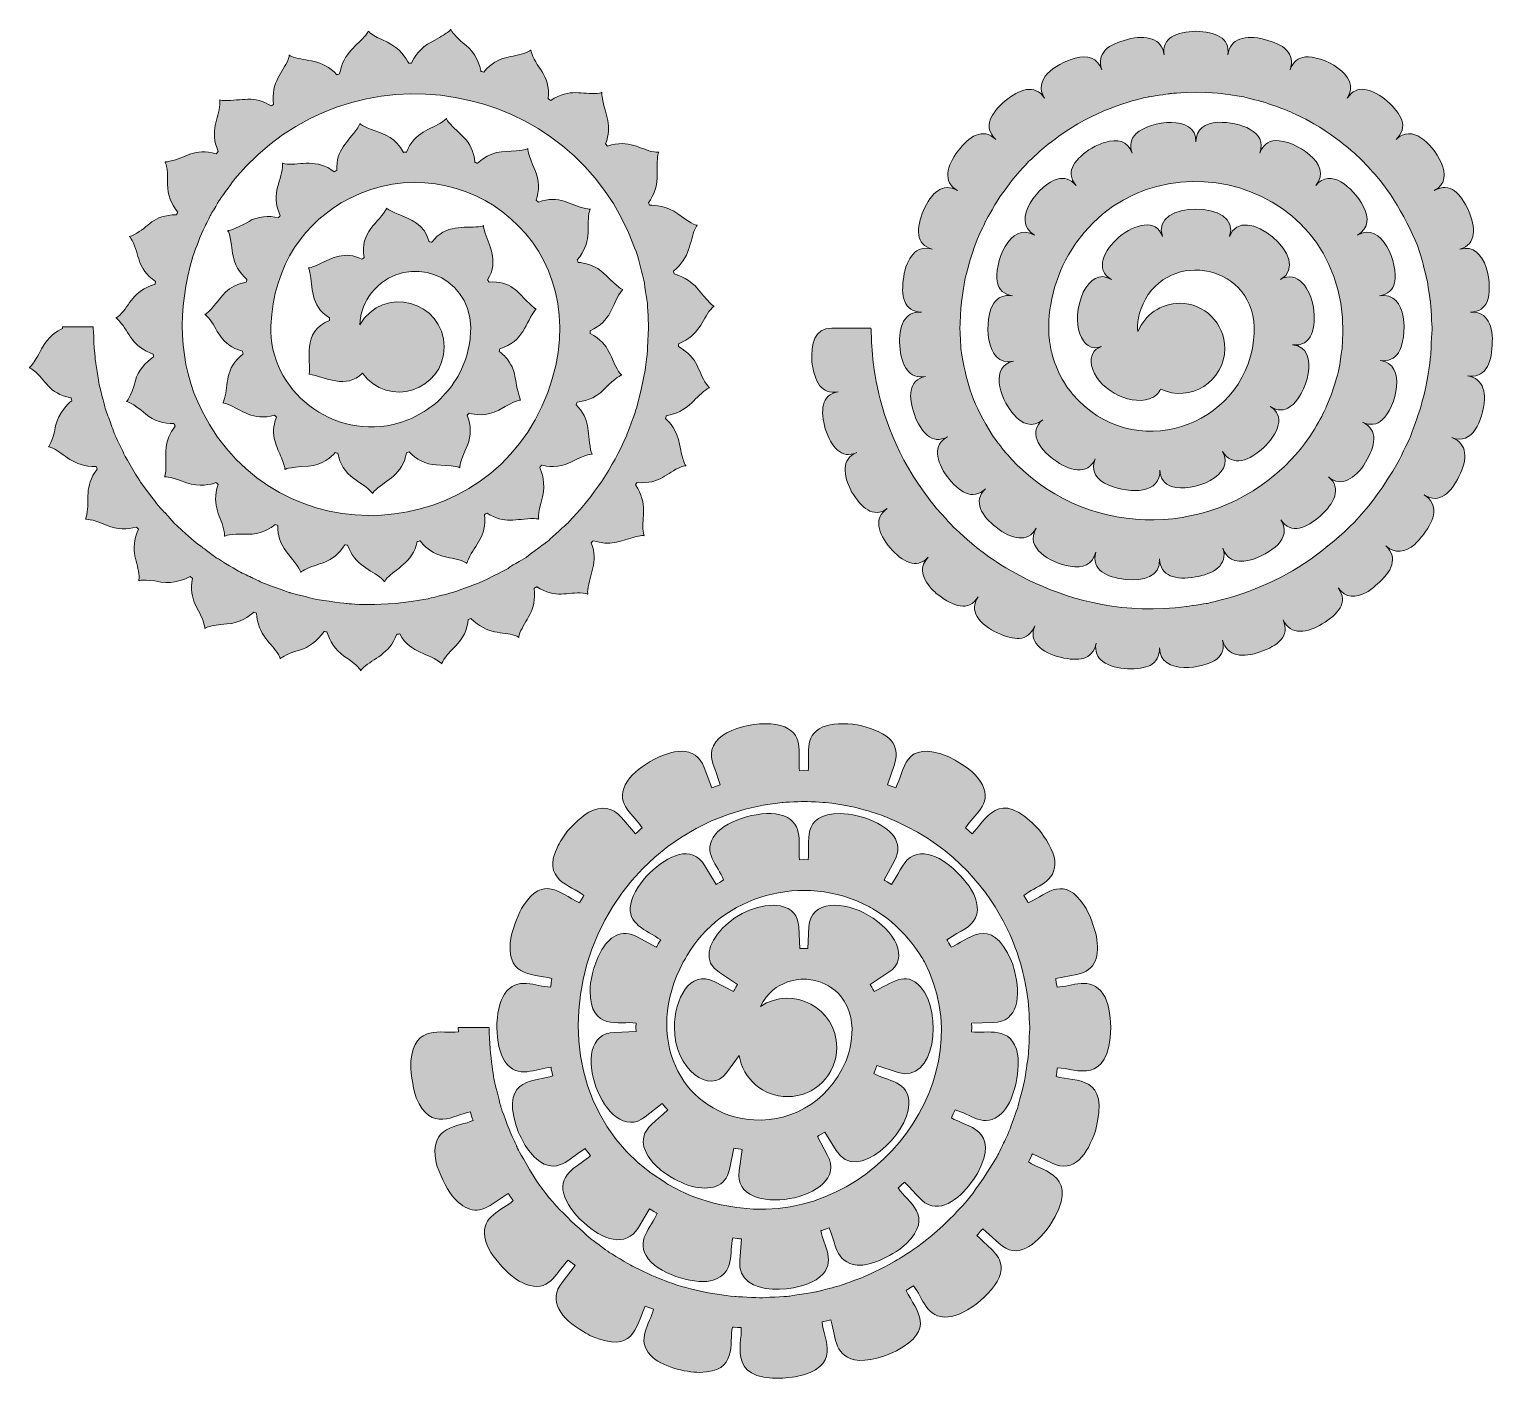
# Model space of a CAD drawing. Header units: inches. Extents: x 0 to 5.78, y -0.03 to 5.32.
import ezdxf

# ---------------------------------------------------------------- set-up
doc = ezdxf.new("R2010")
doc.units = ezdxf.units.IN
doc.header["$MEASUREMENT"] = 0
doc.layers.add('Calque 1', color=7, linetype='Continuous')

# ---------------------------------------------------------------- blocks, each defined once
blk = doc.blocks.new('block 2')
at = {"layer": 'Calque 1', "true_color": 0xb55da5}
h = blk.add_hatch(color=203, dxfattribs=at)
h.dxf.hatch_style = 2
edge = h.paths.add_edge_path()
edge.add_spline(control_points=[(2.6418, 4.2941), (2.6088, 4.3365), (2.5647, 4.3522), (2.5447, 4.3573), (2.5445, 4.3584), (2.5423, 4.3671), (2.542, 4.3682), (2.6103, 4.4213), (2.6062, 4.4865), (2.6267, 4.5329), (2.6321, 4.5452), (2.6361, 4.5487), (2.6361, 4.5487), (2.6327, 4.5505), (2.6253, 4.5447), (2.5602, 4.5944), (2.5162, 4.6258), (2.469, 4.6285), (2.4482, 4.6278), (2.4471, 4.6302), (2.4423, 4.6403), (2.4434, 4.6379), (2.4932, 4.7023), (2.4728, 4.7671), (2.4798, 4.8198), (2.4816, 4.833), (2.4845, 4.8375), (2.4845, 4.8375), (2.4845, 4.8375), (2.4793, 4.8361), (2.4659, 4.8385), (2.4099, 4.8482), (2.3694, 4.8894), (2.2818, 4.8618), (2.2797, 4.8641), (2.2721, 4.8724), (2.2742, 4.8701), (2.3028, 4.9469), (2.2751, 4.9777), (2.2604, 5.0556), (2.2584, 5.0687), (2.2599, 5.0738), (2.2599, 5.0738), (2.2599, 5.0738), (2.2553, 5.071), (2.2417, 5.0696), (2.1818, 5.0631), (2.1357, 5.0932), (2.058, 5.0416), (2.0557, 5.043), (2.0461, 5.0489), (2.0484, 5.0475), (2.0577, 5.1508), (1.9968, 5.1665), (1.9793, 5.2402), (1.9793, 5.2402), (1.9756, 5.2363), (1.9629, 5.2311), (1.9041, 5.2068), (1.8556, 5.2247), (1.7937, 5.1535), (1.7913, 5.1541), (1.7804, 5.1569), (1.7828, 5.1563), (1.7808, 5.1666), (1.7765, 5.1833), (1.7677, 5.202), (1.7408, 5.2602), (1.7111, 5.2589), (1.6733, 5.3065), (1.6647, 5.3172), (1.6634, 5.3224), (1.6634, 5.3224), (1.6634, 5.3224), (1.6609, 5.3178), (1.6502, 5.3099), (1.6396, 5.3025), (1.6203, 5.2889), (1.5887, 5.2733), (1.541, 5.2495), (1.5175, 5.2096), (1.5088, 5.1893), (1.5064, 5.1891), (1.4952, 5.1886), (1.4975, 5.1887), (1.4881, 5.2073), (1.463, 5.2474), (1.4143, 5.271), (1.3445, 5.3013), (1.3402, 5.3138), (1.3378, 5.3154), (1.3378, 5.3154), (1.3366, 5.3103), (1.3284, 5.2996), (1.2972, 5.2587), (1.2385, 5.232), (1.2247, 5.1461), (1.2224, 5.1455), (1.2115, 5.1427), (1.2139, 5.1433), (1.1551, 5.2062), (1.0913, 5.1958), (1.0422, 5.2127), (1.0295, 5.2169), (1.0257, 5.2206), (1.0257, 5.2206), (1.0257, 5.2206), (1.026, 5.2153), (1.0212, 5.2026), (1.0019, 5.1518), (0.9529, 5.1163), (0.9638, 5.0261), (0.9615, 5.0247), (0.9519, 5.0189), (0.9542, 5.0203), (0.8882, 5.0627), (0.8379, 5.0404), (0.7696, 5.0409), (0.7563, 5.0414), (0.7516, 5.0439), (0.7516, 5.0439), (0.7516, 5.0439), (0.7534, 5.0388), (0.7523, 5.0252), (0.7477, 4.9677), (0.7099, 4.9265), (0.7455, 4.8396), (0.7434, 4.8373), (0.7358, 4.829), (0.738, 4.8313), (0.6499, 4.8562), (0.6197, 4.8145), (0.554, 4.8014), (0.5412, 4.7982), (0.536, 4.7993), (0.536, 4.7993), (0.5365, 4.797), (0.5477, 4.7838), (0.546, 4.7104), (0.5454, 4.6696), (0.5616, 4.6315), (0.5862, 4.6009), (0.5851, 4.5985), (0.5802, 4.5884), (0.5813, 4.5907), (0.4847, 4.5893), (0.4742, 4.5432), (0.4129, 4.5114), (0.4007, 4.5051), (0.3953, 4.5047), (0.3953, 4.5047), (0.3953, 4.5047), (0.399, 4.5016), (0.4056, 4.4893), (0.437, 4.4298), (0.4224, 4.3809), (0.4982, 4.3276), (0.4979, 4.3253), (0.4962, 4.3142), (0.4965, 4.3165), (0.4065, 4.2894), (0.3996, 4.2351), (0.3569, 4.1942), (0.3471, 4.1848), (0.3421, 4.183), (0.3421, 4.183), (0.3421, 4.183), (0.3469, 4.1809), (0.3558, 4.1709), (0.3969, 4.1246), (0.4047, 4.0696), (0.489, 4.0409), (0.4893, 4.0386), (0.491, 4.0275), (0.4907, 4.0298), (0.4592, 4.0091), (0.4282, 3.9733), (0.4193, 3.9371), (0.3995, 3.865), (0.3855, 3.856), (0.3843, 3.8537), (0.3866, 3.8524), (0.4044, 3.8514), (0.4601, 3.804), (0.4918, 3.7774), (0.5316, 3.7664), (0.5708, 3.7667), (0.5719, 3.7644), (0.5768, 3.7543), (0.5757, 3.7566), (0.5292, 3.6968), (0.5409, 3.6504), (0.5392, 3.6011), (0.5396, 3.5649), (0.5339, 3.5583), (0.5335, 3.5559), (0.5393, 3.5548), (0.536, 3.564), (0.6204, 3.5331), (0.6719, 3.5153), (0.7172, 3.5265), (0.7369, 3.5336), (0.7393, 3.5315), (0.7476, 3.524), (0.7452, 3.5261), (0.7167, 3.4399), (0.7587, 3.3971), (0.7693, 3.3413), (0.7719, 3.3277), (0.7706, 3.3225), (0.7706, 3.3225), (0.773, 3.3228), (0.7895, 3.3325), (0.8607, 3.3299), (0.9137, 3.327), (0.9548, 3.356), (0.9709, 3.3686), (0.9732, 3.3675), (0.9833, 3.3626), (0.981, 3.3638), (0.9811, 3.2819), (1.0212, 3.2601), (1.0637, 3.1961), (1.0708, 3.1846), (1.0714, 3.1794), (1.0714, 3.1794), (1.0714, 3.1794), (1.0746, 3.1836), (1.0868, 3.1901), (1.1367, 3.2169), (1.1965, 3.211), (1.2454, 3.288), (1.2477, 3.2876), (1.2588, 3.2859), (1.2565, 3.2863), (1.2842, 3.206), (1.3507, 3.1892), (1.3893, 3.1563), (1.3997, 3.1475), (1.4019, 3.1426), (1.4019, 3.1426), (1.4019, 3.1426), (1.4037, 3.1477), (1.4131, 3.1575), (1.4406, 3.1887), (1.5141, 3.2182), (1.5314, 3.3011), (1.5338, 3.3017), (1.5447, 3.3045), (1.5423, 3.3039), (1.5998, 3.2322), (1.6561, 3.2456), (1.7105, 3.2233), (1.7234, 3.2181), (1.7271, 3.2142), (1.7271, 3.2142), (1.7271, 3.2142), (1.7271, 3.2194), (1.7329, 3.2316), (1.7614, 3.2953), (1.8054, 3.3154), (1.7971, 3.4074), (1.7994, 3.4088), (1.809, 3.4147), (1.8067, 3.4133), (1.8773, 3.3679), (1.9187, 3.3915), (1.9922, 3.3917), (2.0057, 3.3913), (2.0105, 3.3889), (2.0105, 3.3889), (2.0107, 3.3915), (2.003, 3.4004), (2.0256, 3.4773), (2.0386, 3.5304), (2.0231, 3.5748), (2.0145, 3.5936), (2.0158, 3.595), (2.0171, 3.5963), (2.0182, 3.5979), (2.0182, 3.5979), (2.0216, 3.6024), (2.0216, 3.6024), (2.0417, 3.5976), (2.0883, 3.5909), (2.138, 3.6139), (2.2045, 3.6497), (2.2194, 3.6453), (2.2218, 3.646), (2.2218, 3.646), (2.2185, 3.6501), (2.2156, 3.6633), (2.201, 3.74), (2.216, 3.7815), (2.1582, 3.8412), (2.1591, 3.8436), (2.1629, 3.8542), (2.162, 3.8517), (2.1822, 3.8539), (2.2322, 3.8616), (2.2681, 3.9007), (2.317, 3.9518), (2.3356, 3.9565), (2.3379, 3.9582), (2.3379, 3.9582), (2.3334, 3.961), (2.3257, 3.9726), (2.2921, 4.0231), (2.2961, 4.0785), (2.2137, 4.1219), (2.2138, 4.1242), (2.2144, 4.1354), (2.2143, 4.1331), (2.296, 4.1676), (2.3036, 4.2418), (2.3305, 4.2804), (2.3381, 4.2922), (2.3427, 4.2951), (2.3427, 4.2951), (2.3427, 4.2951), (2.3375, 4.2962), (2.3267, 4.3047), (2.2662, 4.3547), (2.2657, 4.3743), (2.2129, 4.3928), (2.1934, 4.3996), (2.1765, 4.4018), (2.1661, 4.4025), (2.1652, 4.405), (2.1614, 4.4155), (2.1623, 4.413), (2.2215, 4.4774), (2.1994, 4.5407), (2.209, 4.5949), (2.2114, 4.6088), (2.2144, 4.6133), (2.2144, 4.6133), (2.2144, 4.6133), (2.2091, 4.6122), (2.1953, 4.6152), (2.1375, 4.6274), (2.0912, 4.6708), (2.0092, 4.6401), (2.0069, 4.6422), (1.9986, 4.6497), (2.0009, 4.6476), (2.0127, 4.6836), (2.014, 4.7285), (1.9968, 4.7646), (1.9649, 4.835), (1.9686, 4.8492), (1.968, 4.8516), (1.9656, 4.851), (1.9597, 4.845), (1.922, 4.8427), (1.8673, 4.84), (1.8208, 4.8431), (1.7695, 4.7936), (1.7671, 4.7945), (1.7566, 4.7983), (1.759, 4.7974), (1.7503, 4.8881), (1.6914, 4.9097), (1.6564, 4.9547), (1.6477, 4.9655), (1.6464, 4.9707), (1.6464, 4.9707), (1.6464, 4.9707), (1.6436, 4.9661), (1.6321, 4.9584), (1.582, 4.9245), (1.5224, 4.9194), (1.4884, 4.8375), (1.486, 4.8374), (1.4748, 4.8368), (1.4772, 4.8369), (1.4455, 4.8939), (1.4052, 4.9069), (1.3646, 4.9221), (1.3113, 4.9395), (1.3071, 4.949), (1.3045, 4.9506), (1.3045, 4.9506), (1.3038, 4.9453), (1.2964, 4.9337), (1.2551, 4.8733), (1.2115, 4.8494), (1.2132, 4.7651), (1.2109, 4.764), (1.2008, 4.7592), (1.2031, 4.7603), (1.1363, 4.8136), (1.0691, 4.7862), (1.0179, 4.7907), (1.0039, 4.7918), (0.9991, 4.7944), (0.9991, 4.7944), (0.9991, 4.7944), (0.9995, 4.7931), (0.9996, 4.7902), (1.0008, 4.7282), (0.9489, 4.6789), (0.9903, 4.588), (0.9885, 4.5856), (0.9818, 4.5767), (0.9836, 4.5791), (0.9465, 4.5875), (0.9002, 4.5843), (0.8674, 4.5646), (0.8042, 4.5281), (0.7857, 4.5289), (0.7833, 4.5281), (0.7854, 4.5205), (0.7898, 4.5357), (0.8024, 4.4385), (0.8088, 4.3939), (0.8295, 4.3614), (0.8588, 4.3355), (0.8582, 4.3331), (0.8554, 4.3223), (0.856, 4.3247), (0.7791, 4.3097), (0.7599, 4.2668), (0.7267, 4.2293), (0.7036, 4.2001), (0.6958, 4.1992), (0.6934, 4.1971), (0.6934, 4.1971), (0.6983, 4.1948), (0.7071, 4.1841), (0.7432, 4.1425), (0.752, 4.0761), (0.8416, 4.0521), (0.8427, 4.0449), (0.8427, 4.0441), (0.8436, 4.0412), (0.7703, 3.9847), (0.7863, 3.9189), (0.771, 3.866), (0.7673, 3.8521), (0.7639, 3.8479), (0.7639, 3.8479), (0.7639, 3.8479), (0.7693, 3.8482), (0.7822, 3.8429), (0.8394, 3.8222), (0.8815, 3.7738), (0.9677, 3.8003), (0.9698, 3.798), (0.9773, 3.7898), (0.9752, 3.7921), (0.9468, 3.7193), (0.9794, 3.6721), (0.9949, 3.6316), (1.0134, 3.5847), (1.0073, 3.5909), (1.0087, 3.5858), (1.0111, 3.5862), (1.0142, 3.594), (1.1019, 3.5985), (1.1583, 3.6031), (1.1932, 3.6356), (1.2071, 3.652), (1.2094, 3.6514), (1.2202, 3.6487), (1.2178, 3.6493), (1.2255, 3.6086), (1.2456, 3.5754), (1.2812, 3.5494), (1.3539, 3.5016), (1.3525, 3.4931), (1.3548, 3.491), (1.3548, 3.491), (1.357, 3.496), (1.3675, 3.5058), (1.4108, 3.5463), (1.4731, 3.5622), (1.4888, 3.6518), (1.4912, 3.6524), (1.5019, 3.6552), (1.4996, 3.6546), (1.5236, 3.6276), (1.5651, 3.6043), (1.6056, 3.6036), (1.7161, 3.5972), (1.6881, 3.5943), (1.6991, 3.5925), (1.6997, 3.5949), (1.6975, 3.612), (1.7295, 3.6813), (1.7445, 3.7194), (1.7447, 3.7593), (1.7284, 3.7996), (1.7305, 3.802), (1.738, 3.8102), (1.7359, 3.8079), (1.7564, 3.8016), (1.8035, 3.7931), (1.8534, 3.8197), (1.9259, 3.862), (1.9362, 3.8586), (1.9385, 3.8596), (1.9077, 3.954), (1.9284, 3.9629), (1.889, 4.0176), (1.8769, 4.0341), (1.8639, 4.0449), (1.855, 4.0512), (1.8554, 4.0535), (1.857, 4.0645), (1.8567, 4.0622), (1.9528, 4.0892), (1.9557, 4.1646), (2, 4.2188), (1.9951, 4.2229), (2.0047, 4.2104), (1.9617, 4.2519), (1.9333, 4.2785), (1.8997, 4.3332), (1.8144, 4.3249), (1.813, 4.3273), (1.8073, 4.3367), (1.8087, 4.3343), (1.8568, 4.4091), (1.8105, 4.4768), (1.7963, 4.5275), (1.7922, 4.5421), (1.793, 4.5476), (1.793, 4.5476), (1.793, 4.5476), (1.7882, 4.5449), (1.7731, 4.5432), (1.7177, 4.537), (1.6427, 4.5554), (1.5894, 4.4821), (1.587, 4.4825), (1.5762, 4.4841), (1.5785, 4.4838), (1.5588, 4.5554), (1.5045, 4.573), (1.4557, 4.5928), (1.4155, 4.6093), (1.4131, 4.6148), (1.4107, 4.6161), (1.3826, 4.5593), (1.3018, 4.5238), (1.3216, 4.4218), (1.3192, 4.42), (1.3104, 4.4134), (1.3127, 4.4152), (1.2462, 4.4497), (1.1932, 4.4182), (1.1491, 4.3982), (1.1108, 4.3792), (1.104, 4.3814), (1.1017, 4.3807), (1.1017, 4.3807), (1.1046, 4.3763), (1.1078, 4.3613), (1.1196, 4.3074), (1.1064, 4.2317), (1.1849, 4.1837), (1.1848, 4.1826), (1.1843, 4.1738), (1.1843, 4.1727), (1.0727, 4.1294), (1.1134, 4.013), (1.1048, 3.962), (1.1667, 3.9505), (1.2526, 3.8999), (1.3146, 3.9661), (1.4146, 3.8252), (1.6373, 3.8958), (1.6373, 4.0689), (1.6373, 4.2508), (1.3947, 4.3152), (1.3048, 4.1562), (1.3055, 4.1586), (1.3029, 4.2558), (1.3907, 4.3222), (1.5317, 4.431), (1.7647, 4.3365), (1.7407, 4.105), (1.7392, 4.0983), (1.7332, 4.0334), (1.7027, 3.9749), (1.6938, 3.953), (1.6607, 3.9031), (1.6419, 3.8847), (1.5938, 3.8298), (1.5293, 3.7903), (1.46, 3.7695), (1.1991, 3.6924), (0.9432, 3.9004), (0.9538, 4.1522), (0.9631, 4.3939), (1.0901, 4.5658), (1.2635, 4.6549), (1.7064, 4.8816), (2.2599, 4.4705), (2.0464, 3.8886), (1.8211, 3.2834), (0.9758, 3.2293), (0.6817, 3.8158), (0.5853, 4.0066), (0.5851, 4.2199), (0.6456, 4.4258), (0.661, 4.4652), (0.6727, 4.5062), (0.6931, 4.5436), (0.6942, 4.5459), (0.715, 4.5894), (0.7137, 4.5867), (0.7151, 4.589), (0.7576, 4.659), (0.755, 4.6547), (0.7608, 4.6642), (0.8095, 4.7294), (0.8113, 4.7317), (1.2668, 5.2825), (2.1475, 5.1304), (2.3891, 4.4598), (2.4057, 4.4207), (2.4131, 4.3787), (2.4247, 4.3379), (2.4259, 4.3312), (2.4394, 4.2441), (2.4395, 4.2435), (2.4396, 4.2412), (2.4447, 4.1417), (2.4444, 4.148), (2.4378, 4.0857), (2.4504, 4.0265), (2.3967, 3.8277), (2.3944, 3.8203), (2.3555, 3.7133), (2.3582, 3.7208), (2.2978, 3.5874), (2.2361, 3.4913), (2.1236, 3.3727), (2.1212, 3.3706), (2.085, 3.3379), (2.0874, 3.34), (2.0711, 3.3258), (2.0559, 3.3101), (2.0388, 3.2969), (2.0364, 3.2951), (1.9557, 3.2348), (1.9607, 3.2385), (1.9607, 3.2385), (1.9329, 3.2218), (1.9329, 3.2218), (1.8511, 3.178), (1.9599, 3.2268), (1.7754, 3.1381), (1.7694, 3.1358), (1.6749, 3.1011), (1.6686, 3.0996), (1.6662, 3.099), (1.5682, 3.0738), (1.5743, 3.0754), (1.3903, 3.039), (1.2433, 3.0573), (1.2508, 3.0569), (1.2346, 3.057), (1.1322, 3.0734), (1.1223, 3.0754), (1.1199, 3.076), (1.0219, 3.1012), (1.028, 3.0996), (1.0216, 3.1011), (0.9188, 3.1389), (0.9211, 3.1381), (0.9188, 3.1392), (0.8745, 3.1607), (0.8773, 3.1593), (0.858, 3.169), (0.8379, 3.1773), (0.8191, 3.188), (0.8168, 3.1895), (0.7303, 3.2419), (0.7358, 3.2386), (0.7358, 3.2386), (0.7098, 3.2581), (0.7098, 3.2581), (0.6802, 3.2826), (0.6789, 3.2746), (0.5851, 3.3619), (0.5851, 3.3619), (0.573, 3.3727), (0.573, 3.3727), (0.573, 3.3727), (0.5621, 3.3848), (0.5621, 3.3848), (0.5228, 3.4328), (0.5363, 3.4032), (0.4388, 3.5355), (0.4373, 3.538), (0.3823, 3.6273), (0.3736, 3.6478), (0.3724, 3.6502), (0.336, 3.7256), (0.3383, 3.7208), (0.3375, 3.7233), (0.3207, 3.7695), (0.3217, 3.7666), (0.3146, 3.787), (0.3062, 3.807), (0.2999, 3.8277), (0.2993, 3.8301), (0.2741, 3.9281), (0.2757, 3.922), (0.2742, 3.9279), (0.2609, 4.0159), (0.2606, 4.0183), (0.2576, 4.0322), (0.2523, 4.1453), (0.2522, 4.148), (0.2522, 4.148), (0.1311, 4.148), (0.1311, 4.148), (0.1311, 4.148), (0.1313, 4.1424), (0.1313, 4.1424), (0.1128, 4.1333), (0.0727, 4.1091), (0.0488, 4.0617), (0.0332, 4.0301), (0.0196, 4.0111), (0.0125, 4.0006), (0.0047, 3.99), (0, 3.9876), (0, 3.9876), (0, 3.9876), (0.0052, 3.9863), (0.0159, 3.9779), (0.0691, 3.9361), (0.0721, 3.8878), (0.1647, 3.8677), (0.1653, 3.8653), (0.1681, 3.8544), (0.1675, 3.8568), (0.1513, 3.8436), (0.117, 3.8103), (0.1038, 3.7583), (0.0908, 3.688), (0.0768, 3.6776), (0.0757, 3.6753), (0.0757, 3.6753), (0.081, 3.6752), (0.0931, 3.6694), (0.1359, 3.6503), (0.1722, 3.5953), (0.2634, 3.5974), (0.2646, 3.5951), (0.2694, 3.585), (0.2683, 3.5873), (0.2138, 3.5152), (0.2395, 3.4673), (0.2271, 3.4066), (0.2244, 3.3932), (0.2213, 3.3888), (0.2213, 3.3888), (0.2236, 3.3883), (0.2405, 3.3936), (0.3073, 3.3648), (0.3471, 3.3477), (0.3856, 3.3479), (0.4229, 3.3579), (0.425, 3.3556), (0.4326, 3.3473), (0.4305, 3.3496), (0.3931, 3.2631), (0.4312, 3.2185), (0.4332, 3.1647), (0.434, 3.1514), (0.432, 3.1464), (0.432, 3.1464), (0.4344, 3.1465), (0.4486, 3.1555), (0.5195, 3.1412), (0.5727, 3.1339), (0.6163, 3.153), (0.6347, 3.163), (0.6371, 3.1612), (0.6461, 3.1544), (0.6437, 3.1562), (0.6275, 3.0658), (0.6721, 3.0381), (0.6894, 2.9767), (0.6931, 2.9635), (0.6923, 2.9582), (0.6923, 2.9582), (0.6947, 2.9589), (0.7101, 2.9709), (0.7797, 2.9758), (0.8325, 2.9798), (0.8696, 3.0068), (0.8856, 3.0221), (0.8881, 3.0212), (0.8986, 3.0174), (0.8962, 3.0183), (0.9021, 2.9318), (0.9572, 2.8983), (0.9832, 2.8551), (0.9901, 2.8437), (0.9906, 2.8384), (0.9906, 2.8384), (0.9929, 2.8397), (1.0019, 2.8546), (1.0709, 2.8744), (1.099, 2.8818), (1.1373, 2.908), (1.1632, 2.9462), (1.1656, 2.9458), (1.1767, 2.9441), (1.1743, 2.9445), (1.1854, 2.909), (1.2069, 2.873), (1.2419, 2.8495), (1.3022, 2.81), (1.306, 2.7936), (1.3082, 2.7913), (1.3082, 2.7913), (1.3102, 2.7962), (1.3201, 2.805), (1.3584, 2.8399), (1.4199, 2.855), (1.4508, 2.9358), (1.4532, 2.936), (1.4644, 2.9365), (1.4621, 2.9364), (1.5073, 2.8553), (1.5774, 2.8647), (1.6281, 2.8185), (1.6296, 2.8208), (1.6307, 2.838), (1.6828, 2.8889), (1.7124, 2.9179), (1.7279, 2.9533), (1.7328, 2.9935), (1.7352, 2.9944), (1.7458, 2.9982), (1.7433, 2.9973), (1.8083, 2.9312), (1.8692, 2.9471), (1.9157, 2.9303), (1.9284, 2.926), (1.9323, 2.9224), (1.9323, 2.9224), (1.9323, 2.9224), (1.9318, 2.9277), (1.9365, 2.9403), (1.9549, 2.9904), (2.0033, 3.0259), (1.993, 3.1164), (1.9953, 3.1178), (2.0049, 3.1237), (2.0026, 3.1223), (2.0805, 3.0733), (2.1228, 3.1043), (2.1862, 3.0973), (2.1997, 3.0958), (2.2044, 3.0932), (2.2044, 3.0932), (2.2044, 3.0932), (2.2028, 3.0981), (2.2045, 3.1112), (2.21, 3.1727), (2.2487, 3.2178), (2.2177, 3.2962), (2.2198, 3.2985), (2.2274, 3.3069), (2.2253, 3.3045), (2.2906, 3.283), (2.3363, 3.3024), (2.383, 3.3175), (2.417, 3.3276), (2.4251, 3.3239), (2.4274, 3.3242), (2.4274, 3.3242), (2.4246, 3.3287), (2.423, 3.3421), (2.4159, 3.3984), (2.4438, 3.4471), (2.3928, 3.5246), (2.3942, 3.5269), (2.4001, 3.5366), (2.3987, 3.5342), (2.4936, 3.5267), (2.5121, 3.5722), (2.5734, 3.5958), (2.5861, 3.6007), (2.5914, 3.6004), (2.5914, 3.6004), (2.5914, 3.6004), (2.5877, 3.6041), (2.5833, 3.6166), (2.5795, 3.6287), (2.572, 3.6509), (2.5665, 3.6856), (2.5577, 3.738), (2.5266, 3.7728), (2.5113, 3.7869), (2.5119, 3.7893), (2.5147, 3.8002), (2.5141, 3.7978), (2.598, 3.8112), (2.6241, 3.8661), (2.6688, 3.8991), (2.6795, 3.9069), (2.6847, 3.9079), (2.6847, 3.9079), (2.6847, 3.9079), (2.6801, 3.9107), (2.6724, 3.9218), (2.6358, 3.9743), (2.6448, 4.0243), (2.5618, 4.0703), (2.5619, 4.0726), (2.5625, 4.0839), (2.5623, 4.0815), (2.6497, 4.1183), (2.6509, 4.172), (2.6894, 4.2169), (2.6982, 4.2273), (2.703, 4.2296), (2.703, 4.2296), (2.6996, 4.2329), (2.6995, 4.2226), (2.6418, 4.2941)], knot_values=[0, 0, 0, 0, 1, 1, 1, 2, 2, 2, 3, 3, 3, 4, 4, 4, 5, 5, 5, 6, 6, 6, 7, 7, 7, 8, 8, 8, 9, 9, 9, 10, 10, 10, 11, 11, 11, 12, 12, 12, 13, 13, 13, 14, 14, 14, 15, 15, 15, 16, 16, 16, 17, 17, 17, 18, 18, 18, 19, 19, 19, 20, 20, 20, 21, 21, 21, 22, 22, 22, 23, 23, 23, 24, 24, 24, 25, 25, 25, 26, 26, 26, 27, 27, 27, 28, 28, 28, 29, 29, 29, 30, 30, 30, 31, 31, 31, 32, 32, 32, 33, 33, 33, 34, 34, 34, 35, 35, 35, 36, 36, 36, 37, 37, 37, 38, 38, 38, 39, 39, 39, 40, 40, 40, 41, 41, 41, 42, 42, 42, 43, 43, 43, 44, 44, 44, 45, 45, 45, 46, 46, 46, 47, 47, 47, 48, 48, 48, 49, 49, 49, 50, 50, 50, 51, 51, 51, 52, 52, 52, 53, 53, 53, 54, 54, 54, 55, 55, 55, 56, 56, 56, 57, 57, 57, 58, 58, 58, 59, 59, 59, 60, 60, 60, 61, 61, 61, 62, 62, 62, 63, 63, 63, 64, 64, 64, 65, 65, 65, 66, 66, 66, 67, 67, 67, 68, 68, 68, 69, 69, 69, 70, 70, 70, 71, 71, 71, 72, 72, 72, 73, 73, 73, 74, 74, 74, 75, 75, 75, 76, 76, 76, 77, 77, 77, 78, 78, 78, 79, 79, 79, 80, 80, 80, 81, 81, 81, 82, 82, 82, 83, 83, 83, 84, 84, 84, 85, 85, 85, 86, 86, 86, 87, 87, 87, 88, 88, 88, 89, 89, 89, 90, 90, 90, 91, 91, 91, 92, 92, 92, 93, 93, 93, 94, 94, 94, 95, 95, 95, 96, 96, 96, 97, 97, 97, 98, 98, 98, 99, 99, 99, 100, 100, 100, 101, 101, 101, 102, 102, 102, 103, 103, 103, 104, 104, 104, 105, 105, 105, 106, 106, 106, 107, 107, 107, 108, 108, 108, 109, 109, 109, 110, 110, 110, 111, 111, 111, 112, 112, 112, 113, 113, 113, 114, 114, 114, 115, 115, 115, 116, 116, 116, 117, 117, 117, 118, 118, 118, 119, 119, 119, 120, 120, 120, 121, 121, 121, 122, 122, 122, 123, 123, 123, 124, 124, 124, 125, 125, 125, 126, 126, 126, 127, 127, 127, 128, 128, 128, 129, 129, 129, 130, 130, 130, 131, 131, 131, 132, 132, 132, 133, 133, 133, 134, 134, 134, 135, 135, 135, 136, 136, 136, 137, 137, 137, 138, 138, 138, 139, 139, 139, 140, 140, 140, 141, 141, 141, 142, 142, 142, 143, 143, 143, 144, 144, 144, 145, 145, 145, 146, 146, 146, 147, 147, 147, 148, 148, 148, 149, 149, 149, 150, 150, 150, 151, 151, 151, 152, 152, 152, 153, 153, 153, 154, 154, 154, 155, 155, 155, 156, 156, 156, 157, 157, 157, 158, 158, 158, 159, 159, 159, 160, 160, 160, 161, 161, 161, 162, 162, 162, 163, 163, 163, 164, 164, 164, 165, 165, 165, 166, 166, 166, 167, 167, 167, 168, 168, 168, 169, 169, 169, 170, 170, 170, 171, 171, 171, 172, 172, 172, 173, 173, 173, 174, 174, 174, 175, 175, 175, 176, 176, 176, 177, 177, 177, 178, 178, 178, 179, 179, 179, 180, 180, 180, 181, 181, 181, 182, 182, 182, 183, 183, 183, 184, 184, 184, 185, 185, 185, 186, 186, 186, 187, 187, 187, 188, 188, 188, 189, 189, 189, 190, 190, 190, 191, 191, 191, 192, 192, 192, 193, 193, 193, 194, 194, 194, 195, 195, 195, 196, 196, 196, 197, 197, 197, 198, 198, 198, 199, 199, 199, 200, 200, 200, 201, 201, 201, 202, 202, 202, 203, 203, 203, 204, 204, 204, 205, 205, 205, 206, 206, 206, 207, 207, 207, 208, 208, 208, 209, 209, 209, 210, 210, 210, 211, 211, 211, 212, 212, 212, 213, 213, 213, 214, 214, 214, 215, 215, 215, 216, 216, 216, 217, 217, 217, 218, 218, 218, 219, 219, 219, 220, 220, 220, 221, 221, 221, 222, 222, 222, 223, 223, 223, 224, 224, 224, 225, 225, 225, 226, 226, 226, 227, 227, 227, 228, 228, 228, 229, 229, 229, 230, 230, 230, 231, 231, 231, 232, 232, 232, 233, 233, 233, 234, 234, 234, 235, 235, 235, 236, 236, 236, 237, 237, 237, 238, 238, 238, 239, 239, 239, 240, 240, 240, 241, 241, 241, 242, 242, 242, 243, 243, 243, 244, 244, 244, 245, 245, 245, 246, 246, 246, 247, 247, 247, 248, 248, 248, 249, 249, 249, 250, 250, 250, 251, 251, 251, 252, 252, 252, 253, 253, 253, 254, 254, 254, 255, 255, 255, 256, 256, 256, 257, 257, 257, 258, 258, 258, 259, 259, 259, 260, 260, 260, 261, 261, 261, 262, 262, 262, 263, 263, 263, 264, 264, 264, 265, 265, 265, 266, 266, 266, 267, 267, 267, 268, 268, 268, 269, 269, 269, 270, 270, 270, 271, 271, 271, 272, 272, 272, 273, 273, 273, 274, 274, 274, 275, 275, 275, 276, 276, 276, 277, 277, 277, 278, 278, 278, 279, 279, 279, 280, 280, 280, 281, 281, 281, 282, 282, 282, 283, 283, 283, 284, 284, 284, 285, 285, 285, 286, 286, 286, 287, 287, 287, 288, 288, 288, 289, 289, 289, 290, 290, 290, 291, 291, 291, 292, 292, 292, 293, 293, 293, 294, 294, 294, 295, 295, 295, 296, 296, 296, 297, 297, 297, 298, 298, 298, 299, 299, 299, 300, 300, 300, 301, 301, 301, 302, 302, 302, 303, 303, 303, 304, 304, 304, 305, 305, 305, 306, 306, 306, 307, 307, 307, 308, 308, 308, 309, 309, 309, 310, 310, 310, 310], degree=3, periodic=1)
at = {"layer": 'Calque 1', "true_color": 0x8bc9b1}
h = blk.add_hatch(color=123, dxfattribs=at)
h.dxf.hatch_style = 2
edge = h.paths.add_edge_path()
edge.add_spline(control_points=[(5.7735, 4.0755), (5.7798, 4.1495), (5.7553, 4.2106), (5.6884, 4.2056), (5.7223, 4.2075), (5.7429, 4.2233), (5.7543, 4.2488), (5.777, 4.2993), (5.7558, 4.4874), (5.6458, 4.4542), (5.7136, 4.4743), (5.7083, 4.5415), (5.6809, 4.6068), (5.6496, 4.6726), (5.6083, 4.7223), (5.5454, 4.6857), (5.5891, 4.7108), (5.5924, 4.751), (5.5726, 4.7973), (5.5327, 4.8753), (5.4586, 4.9486), (5.3947, 4.8879), (5.4193, 4.9109), (5.4254, 4.9369), (5.4173, 4.9633), (5.4, 5.0127), (5.3287, 5.0755), (5.2715, 5.0848), (5.2449, 5.0894), (5.2205, 5.0789), (5.2018, 5.0504), (5.2636, 5.1435), (5.0971, 5.2209), (5.0363, 5.2134), (5.0086, 5.21), (4.9876, 5.195), (4.9761, 5.163), (4.9878, 5.1949), (4.9813, 5.22), (4.9623, 5.2405), (4.9436, 5.2614), (4.911, 5.2724), (4.8747, 5.2823), (4.8384, 5.2929), (4.8033, 5.2918), (4.7775, 5.2833), (4.7514, 5.2743), (4.7345, 5.2553), (4.7307, 5.2215), (4.7396, 5.2907), (4.6802, 5.3112), (4.6046, 5.3146), (4.6046, 5.3146), (4.6046, 5.3146), (4.6046, 5.3146), (4.5291, 5.3112), (4.4697, 5.2907), (4.4785, 5.2215), (4.4747, 5.2553), (4.4578, 5.2743), (4.4318, 5.2833), (4.406, 5.2918), (4.3709, 5.2929), (4.3346, 5.2823), (4.2983, 5.2724), (4.2657, 5.2614), (4.2469, 5.2405), (4.2279, 5.22), (4.2215, 5.1949), (4.2332, 5.163), (4.2163, 5.2099), (4.1762, 5.2227), (4.1283, 5.2088), (4.0446, 5.1846), (3.9596, 5.1226), (4.0074, 5.0504), (3.9688, 5.1094), (3.9057, 5.0855), (3.8513, 5.0403), (3.7972, 4.9915), (3.7614, 4.9378), (3.8146, 4.8878), (3.7631, 4.9368), (3.7079, 4.899), (3.6653, 4.8419), (3.622, 4.7841), (3.6026, 4.7208), (3.6639, 4.6857), (3.6349, 4.7026), (3.6079, 4.7013), (3.5853, 4.6856), (3.5417, 4.6541), (3.5032, 4.5672), (3.5106, 4.511), (3.5139, 4.4842), (3.5309, 4.4639), (3.5636, 4.4542), (3.5311, 4.464), (3.507, 4.4559), (3.4885, 4.4356), (3.4706, 4.4151), (3.4555, 4.3833), (3.4512, 4.3458), (3.4512, 4.3458), (3.4512, 4.3458), (3.4512, 4.3458), (3.4459, 4.3085), (3.4436, 4.2742), (3.455, 4.2488), (3.4664, 4.2233), (3.487, 4.2075), (3.5209, 4.2056), (3.4541, 4.2102), (3.4294, 4.1508), (3.4359, 4.0731), (3.4364, 4.0347), (3.4487, 4.0008), (3.4644, 3.9784), (3.4806, 3.9559), (3.5041, 3.9458), (3.5377, 3.953), (3.4674, 3.9384), (3.4698, 3.8693), (3.4933, 3.8018), (3.5185, 3.7343), (3.5615, 3.6807), (3.6245, 3.7145), (3.5941, 3.6984), (3.5824, 3.6754), (3.5844, 3.6478), (3.5866, 3.6205), (3.5994, 3.587), (3.6235, 3.5569), (3.6235, 3.5569), (3.6235, 3.5569), (3.6235, 3.5569), (3.6667, 3.499), (3.7225, 3.4595), (3.7739, 3.5095), (3.7224, 3.4601), (3.7595, 3.4006), (3.8159, 3.3575), (3.8765, 3.309), (3.9413, 3.2949), (3.9738, 3.3535), (3.9282, 3.2754), (4.0261, 3.219), (4.1081, 3.2034), (4.1576, 3.1936), (4.1971, 3.2099), (4.209, 3.2587), (4.1909, 3.1871), (4.2525, 3.1618), (4.3253, 3.1512), (4.3982, 3.1463), (4.4639, 3.1594), (4.4611, 3.2324), (4.4623, 3.1653), (4.5258, 3.1473), (4.6022, 3.1615), (4.6022, 3.1615), (4.6022, 3.1615), (4.6022, 3.1615), (4.6724, 3.1724), (4.733, 3.2079), (4.711, 3.2756), (4.7234, 3.2367), (4.7528, 3.2148), (4.8157, 3.2273), (4.8997, 3.2513), (4.9886, 3.314), (4.9393, 3.3865), (4.9792, 3.3269), (5.0419, 3.3554), (5.0958, 3.4023), (5.1489, 3.4509), (5.1825, 3.5108), (5.1276, 3.5566), (5.1538, 3.5344), (5.1795, 3.5321), (5.2043, 3.5443), (5.2289, 3.5566), (5.2552, 3.5809), (5.274, 3.6145), (5.3116, 3.6761), (5.3275, 3.7428), (5.2618, 3.7718), (5.2925, 3.758), (5.3195, 3.7622), (5.3394, 3.7811), (5.394, 3.8304), (5.4405, 4.0024), (5.3311, 4.0158), (5.3646, 4.011), (5.3884, 4.0227), (5.4041, 4.046), (5.4396, 4.1049), (5.4424, 4.2905), (5.3291, 4.2702), (5.362, 4.2758), (5.3827, 4.2948), (5.3882, 4.3223), (5.4044, 4.397), (5.3392, 4.5673), (5.2419, 4.5104), (5.2864, 4.5359), (5.2888, 4.5784), (5.2648, 4.6241), (5.2221, 4.7023), (5.1353, 4.7755), (5.0778, 4.7064), (5.1493, 4.7908), (4.9938, 4.886), (4.9181, 4.8835), (4.8892, 4.8807), (4.8677, 4.8657), (4.8562, 4.8338), (4.8882, 4.9205), (4.7781, 4.9566), (4.6915, 4.9555), (4.6406, 4.9523), (4.6044, 4.9297), (4.6046, 4.8787), (4.6051, 4.9884), (4.4243, 4.9616), (4.3685, 4.9115), (4.3481, 4.8912), (4.3413, 4.8655), (4.353, 4.8338), (4.3355, 4.8825), (4.2955, 4.8915), (4.245, 4.8762), (4.2284, 4.8712), (4.2107, 4.8643), (4.194, 4.8535), (4.1309, 4.8155), (4.0842, 4.7622), (4.1314, 4.7064), (4.1097, 4.7325), (4.0848, 4.7388), (4.0572, 4.731), (3.9923, 4.7153), (3.8671, 4.5679), (3.9674, 4.5104), (3.8698, 4.5674), (3.805, 4.3965), (3.8211, 4.3223), (3.8266, 4.2948), (3.8472, 4.2758), (3.8801, 4.2702), (3.8467, 4.2762), (3.8234, 4.265), (3.8069, 4.2413), (3.7668, 4.1873), (3.769, 3.9855), (3.8839, 4.0133), (3.7933, 3.9925), (3.8256, 3.875), (3.8841, 3.8036), (3.918, 3.7636), (3.9595, 3.7479), (3.9997, 3.782), (3.9426, 3.7346), (3.9838, 3.6693), (4.0437, 3.6246), (4.0437, 3.6246), (4.0437, 3.6246), (4.0437, 3.6246), (4.1028, 3.5805), (4.178, 3.559), (4.2071, 3.6274), (4.1859, 3.5791), (4.2132, 3.5438), (4.2612, 3.523), (4.3472, 3.4882), (4.4677, 3.4906), (4.4618, 3.5832), (4.4635, 3.5498), (4.4804, 3.5274), (4.5083, 3.5189), (4.5917, 3.4923), (4.7658, 3.561), (4.7096, 3.657), (4.7463, 3.5926), (4.8192, 3.6211), (4.8724, 3.6728), (4.8724, 3.6728), (4.8724, 3.6728), (4.8724, 3.6728), (4.8944, 3.6916), (4.9237, 3.7301), (4.9296, 3.7621), (4.9355, 3.7911), (4.9266, 3.8156), (4.8978, 3.8343), (4.926, 3.8154), (4.952, 3.8169), (4.9769, 3.8335), (5.0352, 3.8691), (5.1039, 4.0645), (4.9861, 4.0774), (5.0626, 4.0682), (5.0799, 4.1482), (5.068, 4.2241), (5.068, 4.2241), (5.068, 4.2241), (5.068, 4.2241), (5.0568, 4.2982), (5.0057, 4.3743), (4.9383, 4.3352), (5.0727, 4.4111), (4.7877, 4.65), (4.7364, 4.5046), (4.7906, 4.6496), (4.4188, 4.6491), (4.4728, 4.5046), (4.4468, 4.5783), (4.363, 4.5527), (4.302, 4.5031), (4.302, 4.5031), (4.302, 4.5031), (4.302, 4.5031), (4.2425, 4.4524), (4.2032, 4.3734), (4.2709, 4.3352), (4.2219, 4.3636), (4.1866, 4.3348), (4.1599, 4.2851), (4.1073, 4.1643), (4.152, 4.0397), (4.2319, 4.0706), (4.2, 4.0598), (4.185, 4.0334), (4.1927, 3.9962), (4.2097, 3.9087), (4.3372, 3.8354), (4.421, 3.8645), (4.4439, 3.8722), (4.4583, 3.8857), (4.4642, 3.903), (4.5823, 3.8467), (4.7183, 3.9336), (4.7183, 4.0634), (4.7183, 4.1616), (4.6387, 4.2412), (4.5405, 4.2412), (4.4659, 4.2412), (4.4022, 4.1953), (4.3758, 4.1301), (4.3705, 4.1526), (4.3778, 4.21), (4.4051, 4.2576), (4.5202, 4.4626), (4.8683, 4.3833), (4.8322, 4.0952), (4.7901, 3.747), (4.3527, 3.6073), (4.1184, 3.8817), (4.0508, 3.9618), (4.0354, 4.0496), (4.0317, 4.0602), (4.0313, 4.0626), (4.026, 4.0976), (4.0264, 4.0952), (4.0143, 4.1915), (4.0384, 4.323), (4.1016, 4.4329), (4.3999, 4.9486), (5.2412, 4.7436), (5.1817, 4.0632), (5.1739, 4.0261), (5.1776, 3.9723), (5.1202, 3.8349), (5.1152, 3.8258), (5.0771, 3.7348), (5.0088, 3.6563), (4.7273, 3.3238), (4.2333, 3.2987), (3.9236, 3.5808), (3.9212, 3.5829), (3.8918, 3.6095), (3.8942, 3.6074), (3.892, 3.6097), (3.8469, 3.6595), (3.8498, 3.6563), (3.8443, 3.6625), (3.8035, 3.717), (3.8018, 3.7193), (3.7238, 3.8451), (3.7015, 3.916), (3.681, 4.0372), (3.681, 4.0372), (3.6769, 4.0632), (3.6769, 4.0632), (3.6766, 4.0659), (3.6728, 4.14), (3.6727, 4.1425), (3.6728, 4.1449), (3.6771, 4.2289), (3.6769, 4.2239), (3.6771, 4.2382), (3.6914, 4.3289), (3.6918, 4.3312), (3.6924, 4.3336), (3.7133, 4.415), (3.712, 4.4099), (3.7147, 4.421), (3.7443, 4.5017), (3.7489, 4.5117), (3.7999, 4.6104), (3.7387, 4.5053), (3.8261, 4.6545), (3.8318, 4.6644), (3.8832, 4.7329), (3.8908, 4.7414), (3.893, 4.7438), (3.949, 4.8056), (3.9455, 4.8017), (3.9479, 4.8039), (4.0096, 4.8599), (4.0057, 4.8564), (4.0142, 4.8639), (4.0828, 4.9154), (4.0927, 4.921), (4.0927, 4.921), (4.139, 4.9491), (4.139, 4.9491), (4.2754, 5.0303), (4.4282, 5.0585), (4.4159, 5.0554), (4.4183, 5.0557), (4.5013, 5.0684), (4.4963, 5.0676), (4.5065, 5.0697), (4.5007, 5.0692), (4.6046, 5.0745), (4.7135, 5.0708), (4.7119, 5.0674), (4.7665, 5.0594), (4.7665, 5.0594), (4.7933, 5.0554), (4.7933, 5.0554), (4.7957, 5.0548), (4.8771, 5.0338), (4.872, 5.0351), (4.8832, 5.0325), (4.9638, 5.0028), (4.9738, 4.9983), (4.9761, 4.9972), (5.0518, 4.9608), (5.047, 4.9631), (5.1742, 4.8938), (5.2662, 4.7995), (5.2638, 4.8017), (5.266, 4.7993), (5.322, 4.7375), (5.3184, 4.7414), (5.3867, 4.6653), (5.4751, 4.5041), (5.4972, 4.4099), (5.4978, 4.4075), (5.5188, 4.3261), (5.5175, 4.3312), (5.5178, 4.3289), (5.5304, 4.2459), (5.5297, 4.2508), (5.5319, 4.2398), (5.5364, 4.1449), (5.5365, 4.1425), (5.5364, 4.1402), (5.5306, 4.0248), (5.5309, 4.0321), (5.5126, 3.8805), (5.4884, 3.8165), (5.45, 3.7122), (5.4488, 3.7099), (5.3988, 3.6063), (5.402, 3.6129), (5.2877, 3.4221), (5.2177, 3.3537), (5.0751, 3.2442), (4.9615, 3.1612), (4.825, 3.0982), (4.6757, 3.0638), (4.6667, 3.0616), (4.658, 3.0587), (4.6489, 3.0572), (4.6465, 3.0568), (4.5621, 3.0441), (4.567, 3.0448), (4.0843, 2.9778), (3.7416, 3.2762), (3.7392, 3.2772), (3.726, 3.2861), (3.6438, 3.3615), (3.6461, 3.3594), (3.644, 3.3617), (3.6162, 3.3924), (3.6184, 3.3901), (3.6184, 3.3901), (3.5812, 3.4309), (3.5812, 3.4309), (3.2964, 3.7751), (3.3283, 4.1242), (3.322, 4.1425), (3.316, 4.1425), (3.2282, 4.1425), (3.2311, 4.1425), (3.2311, 4.1425), (3.167, 4.1425), (3.167, 4.1425), (3.0991, 4.1433), (3.0845, 4.0829), (3.0886, 4.0085), (3.0988, 3.9346), (3.1257, 3.8783), (3.192, 3.8924), (3.1244, 3.8796), (3.1227, 3.8176), (3.1414, 3.7453), (3.1661, 3.6749), (3.2037, 3.6249), (3.2658, 3.652), (3.2028, 3.6263), (3.2126, 3.5648), (3.2457, 3.4978), (3.2843, 3.4341), (3.3297, 3.3918), (3.3863, 3.4314), (3.3301, 3.394), (3.3507, 3.3347), (3.3972, 3.2764), (3.4471, 3.221), (3.5001, 3.1888), (3.5482, 3.2392), (3.513, 3.2033), (3.5204, 3.1654), (3.5518, 3.1258), (3.5619, 3.1129), (3.5742, 3.1001), (3.5894, 3.0894), (3.5894, 3.0894), (3.5894, 3.0894), (3.5894, 3.0894), (3.6471, 3.046), (3.7056, 3.0218), (3.7447, 3.0826), (3.7262, 3.0542), (3.727, 3.0287), (3.7409, 3.0053), (3.7749, 2.9509), (3.8644, 2.9163), (3.9072, 2.9186), (3.9344, 2.9213), (3.9561, 2.9367), (3.9683, 2.9681), (3.9558, 2.9366), (3.9617, 2.9117), (3.98, 2.8914), (4.0218, 2.8456), (4.1192, 2.8289), (4.1602, 2.8394), (4.1865, 2.8481), (4.2045, 2.867), (4.2102, 2.9004), (4.2043, 2.867), (4.215, 2.8438), (4.2369, 2.8275), (4.2874, 2.7907), (4.3859, 2.7941), (4.4236, 2.8124), (4.4477, 2.8253), (4.4616, 2.8481), (4.4607, 2.8818), (4.4632, 2.7695), (4.6391, 2.8008), (4.6872, 2.8376), (4.7084, 2.8542), (4.7175, 2.8799), (4.71, 2.9126), (4.7252, 2.845), (4.7935, 2.8423), (4.8582, 2.8658), (4.9263, 2.8905), (4.9783, 2.9264), (4.9482, 2.9925), (4.9768, 2.9287), (5.0484, 2.9407), (5.1027, 2.9762), (5.1646, 3.0138), (5.2085, 3.0591), (5.1656, 3.1183), (5.1952, 3.0771), (5.2344, 3.0782), (5.2787, 3.1013), (5.293, 3.109), (5.3063, 3.1207), (5.3202, 3.133), (5.3202, 3.133), (5.3202, 3.133), (5.3202, 3.133), (5.3474, 3.1582), (5.3703, 3.1831), (5.3775, 3.2097), (5.3846, 3.2364), (5.3787, 3.2616), (5.3538, 3.2847), (5.3902, 3.2507), (5.4307, 3.258), (5.4682, 3.2901), (5.4799, 3.3012), (5.4914, 3.3146), (5.5025, 3.3295), (5.549, 3.3879), (5.5635, 3.4502), (5.5055, 3.4848), (5.5663, 3.4474), (5.6117, 3.4943), (5.6424, 3.5583), (5.677, 3.6246), (5.6776, 3.6891), (5.6144, 3.7111), (5.6966, 3.6801), (5.7362, 3.7761), (5.7432, 3.8619), (5.7449, 3.8779), (5.7416, 3.8932), (5.7375, 3.9061), (5.7286, 3.9322), (5.7097, 3.9497), (5.6761, 3.9546), (5.7426, 3.9438), (5.7722, 4.0008), (5.7735, 4.0755)], knot_values=[0, 0, 0, 0, 1, 1, 1, 2, 2, 2, 3, 3, 3, 4, 4, 4, 5, 5, 5, 6, 6, 6, 7, 7, 7, 8, 8, 8, 9, 9, 9, 10, 10, 10, 11, 11, 11, 12, 12, 12, 13, 13, 13, 14, 14, 14, 15, 15, 15, 16, 16, 16, 17, 17, 17, 18, 18, 18, 19, 19, 19, 20, 20, 20, 21, 21, 21, 22, 22, 22, 23, 23, 23, 24, 24, 24, 25, 25, 25, 26, 26, 26, 27, 27, 27, 28, 28, 28, 29, 29, 29, 30, 30, 30, 31, 31, 31, 32, 32, 32, 33, 33, 33, 34, 34, 34, 35, 35, 35, 36, 36, 36, 37, 37, 37, 38, 38, 38, 39, 39, 39, 40, 40, 40, 41, 41, 41, 42, 42, 42, 43, 43, 43, 44, 44, 44, 45, 45, 45, 46, 46, 46, 47, 47, 47, 48, 48, 48, 49, 49, 49, 50, 50, 50, 51, 51, 51, 52, 52, 52, 53, 53, 53, 54, 54, 54, 55, 55, 55, 56, 56, 56, 57, 57, 57, 58, 58, 58, 59, 59, 59, 60, 60, 60, 61, 61, 61, 62, 62, 62, 63, 63, 63, 64, 64, 64, 65, 65, 65, 66, 66, 66, 67, 67, 67, 68, 68, 68, 69, 69, 69, 70, 70, 70, 71, 71, 71, 72, 72, 72, 73, 73, 73, 74, 74, 74, 75, 75, 75, 76, 76, 76, 77, 77, 77, 78, 78, 78, 79, 79, 79, 80, 80, 80, 81, 81, 81, 82, 82, 82, 83, 83, 83, 84, 84, 84, 85, 85, 85, 86, 86, 86, 87, 87, 87, 88, 88, 88, 89, 89, 89, 90, 90, 90, 91, 91, 91, 92, 92, 92, 93, 93, 93, 94, 94, 94, 95, 95, 95, 96, 96, 96, 97, 97, 97, 98, 98, 98, 99, 99, 99, 100, 100, 100, 101, 101, 101, 102, 102, 102, 103, 103, 103, 104, 104, 104, 105, 105, 105, 106, 106, 106, 107, 107, 107, 108, 108, 108, 109, 109, 109, 110, 110, 110, 111, 111, 111, 112, 112, 112, 113, 113, 113, 114, 114, 114, 115, 115, 115, 116, 116, 116, 117, 117, 117, 118, 118, 118, 119, 119, 119, 120, 120, 120, 121, 121, 121, 122, 122, 122, 123, 123, 123, 124, 124, 124, 125, 125, 125, 126, 126, 126, 127, 127, 127, 128, 128, 128, 129, 129, 129, 130, 130, 130, 131, 131, 131, 132, 132, 132, 133, 133, 133, 134, 134, 134, 135, 135, 135, 136, 136, 136, 137, 137, 137, 138, 138, 138, 139, 139, 139, 140, 140, 140, 141, 141, 141, 142, 142, 142, 143, 143, 143, 144, 144, 144, 145, 145, 145, 146, 146, 146, 147, 147, 147, 148, 148, 148, 149, 149, 149, 150, 150, 150, 151, 151, 151, 152, 152, 152, 153, 153, 153, 154, 154, 154, 155, 155, 155, 156, 156, 156, 157, 157, 157, 158, 158, 158, 159, 159, 159, 160, 160, 160, 161, 161, 161, 162, 162, 162, 163, 163, 163, 164, 164, 164, 165, 165, 165, 166, 166, 166, 167, 167, 167, 168, 168, 168, 169, 169, 169, 170, 170, 170, 171, 171, 171, 172, 172, 172, 173, 173, 173, 174, 174, 174, 175, 175, 175, 176, 176, 176, 177, 177, 177, 178, 178, 178, 179, 179, 179, 180, 180, 180, 181, 181, 181, 182, 182, 182, 183, 183, 183, 184, 184, 184, 185, 185, 185, 186, 186, 186, 187, 187, 187, 188, 188, 188, 189, 189, 189, 190, 190, 190, 191, 191, 191, 192, 192, 192, 193, 193, 193, 194, 194, 194, 195, 195, 195, 196, 196, 196, 197, 197, 197, 198, 198, 198, 199, 199, 199, 200, 200, 200, 201, 201, 201, 202, 202, 202, 203, 203, 203, 204, 204, 204, 205, 205, 205, 206, 206, 206, 207, 207, 207, 208, 208, 208, 209, 209, 209, 210, 210, 210, 211, 211, 211, 211], degree=3, periodic=1)
at = {"layer": 'Calque 1', "true_color": 0xfa9592}
h = blk.add_hatch(color=21, dxfattribs=at)
h.dxf.hatch_style = 2
edge = h.paths.add_edge_path()
edge.add_spline(control_points=[(4.2386, 1.5158), (4.1882, 1.5887), (4.1159, 1.5445), (4.0563, 1.5427), (4.056, 1.545), (4.0508, 1.5794), (4.0511, 1.577), (4.0511, 1.577), (4.1351, 1.5932), (4.1351, 1.5932), (4.2105, 1.6077), (4.2242, 1.6688), (4.2119, 1.744), (4.2024, 1.7795), (4.184, 1.8364), (4.1638, 1.8655), (4.0844, 1.9818), (4.0251, 1.917), (3.9428, 1.8753), (3.9414, 1.8777), (3.9233, 1.9073), (3.9247, 1.905), (3.9715, 1.9418), (4.0553, 1.9548), (4.0472, 2.0426), (4.0436, 2.0795), (4.0094, 2.1354), (3.9854, 2.1631), (3.9854, 2.1631), (3.9854, 2.1631), (3.9854, 2.1631), (3.8238, 2.3427), (3.7719, 2.1939), (3.7209, 2.1482), (3.7042, 2.1633), (3.7023, 2.1657), (3.6946, 2.171), (3.726, 2.2215), (3.801, 2.2627), (3.7618, 2.3408), (3.7394, 2.3836), (3.7065, 2.4068), (3.6628, 2.4331), (3.6628, 2.4331), (3.6628, 2.4331), (3.6628, 2.4331), (3.6514, 2.4397), (3.6405, 2.4467), (3.629, 2.4515), (3.4489, 2.5254), (3.455, 2.3958), (3.4195, 2.3292), (3.4171, 2.3301), (3.3844, 2.342), (3.3869, 2.3411), (3.3869, 2.3411), (3.4147, 2.4219), (3.4147, 2.4219), (3.4299, 2.466), (3.4187, 2.5022), (3.3921, 2.5247), (3.3347, 2.5759), (3.2028, 2.5988), (3.1319, 2.5697), (3.0517, 2.5345), (3.0827, 2.4545), (3.0743, 2.3962), (3.0743, 2.3962), (3.0569, 2.3971), (3.0569, 2.3971), (3.0569, 2.3971), (3.0396, 2.3962), (3.0396, 2.3962), (3.0312, 2.4546), (3.0619, 2.5347), (2.9819, 2.5697), (2.8992, 2.6036), (2.7144, 2.5675), (2.6944, 2.4797), (2.6851, 2.4394), (2.7065, 2.4092), (2.727, 2.3411), (2.7246, 2.3402), (2.6919, 2.3283), (2.6944, 2.3292), (2.6944, 2.3292), (2.6638, 2.409), (2.6638, 2.409), (2.6294, 2.5), (2.5353, 2.4819), (2.4511, 2.4332), (2.4041, 2.4048), (2.3735, 2.3818), (2.3521, 2.3408), (2.3129, 2.2626), (2.388, 2.2212), (2.4192, 2.171), (2.4115, 2.1657), (2.4098, 2.1635), (2.393, 2.1483), (2.393, 2.1483), (2.3369, 2.2128), (2.3369, 2.2128), (2.3005, 2.2549), (2.2577, 2.2577), (2.2088, 2.2333), (2.1803, 2.2168), (2.1505, 2.1875), (2.1285, 2.1631), (2.1112, 2.1432), (2.0982, 2.1214), (2.0872, 2.1014), (2.0171, 1.9642), (2.1379, 1.9453), (2.1891, 1.905), (2.1877, 1.9027), (2.1696, 1.873), (2.1711, 1.8753), (2.0885, 1.9171), (2.0299, 1.9824), (1.9501, 1.8655), (1.9305, 1.8373), (1.9118, 1.7811), (1.902, 1.744), (1.8758, 1.584), (1.9759, 1.5973), (2.0627, 1.577), (2.0624, 1.5747), (2.0571, 1.5403), (2.0575, 1.5427), (1.9982, 1.5445), (1.9254, 1.5884), (1.8753, 1.5158), (1.8357, 1.4555), (1.8348, 1.3111), (1.8775, 1.2493), (1.9279, 1.1758), (2.0003, 1.2231), (2.0591, 1.2267), (2.0601, 1.221), (2.0605, 1.2152), (2.0622, 1.2097), (2.0622, 1.2097), (2.0665, 1.193), (2.0665, 1.193), (2.0038, 1.1697), (1.8627, 1.1911), (1.9205, 0.9992), (1.9367, 0.9486), (1.9704, 0.8836), (2.0191, 0.8522), (2.0935, 0.805), (2.1413, 0.8779), (2.194, 0.9058), (2.1958, 0.9034), (2.2165, 0.8758), (2.2147, 0.8782), (2.1758, 0.84), (2.0868, 0.8108), (2.1091, 0.7277), (2.1195, 0.6911), (2.1471, 0.6491), (2.1883, 0.6141), (2.1883, 0.6141), (2.1883, 0.6141), (2.1883, 0.6141), (2.2612, 0.548), (2.3536, 0.5107), (2.404, 0.5948), (2.404, 0.5948), (2.4483, 0.6678), (2.4483, 0.6678), (2.4506, 0.6664), (2.4801, 0.6485), (2.4777, 0.6499), (2.4559, 0.5948), (2.3883, 0.54), (2.4429, 0.4706), (2.4993, 0.4017), (2.64, 0.3667), (2.6997, 0.387), (2.7853, 0.4132), (2.7622, 0.4962), (2.7769, 0.5535), (2.7769, 0.5535), (2.794, 0.5508), (2.794, 0.5508), (2.7997, 0.5502), (2.8054, 0.5502), (2.8112, 0.5498), (2.8112, 0.5498), (2.8041, 0.4646), (2.8041, 0.4646), (2.7905, 0.3095), (3.0557, 0.3396), (3.1206, 0.3993), (3.1886, 0.457), (3.1338, 0.524), (3.1241, 0.5821), (3.1303, 0.5834), (3.1345, 0.5851), (3.1567, 0.5933), (3.1833, 0.5398), (3.178, 0.4546), (3.2672, 0.4462), (3.3242, 0.4403), (3.4154, 0.4888), (3.4619, 0.5307), (3.5732, 0.6422), (3.4672, 0.6928), (3.4289, 0.7504), (3.4312, 0.7525), (3.4567, 0.7757), (3.4544, 0.7736), (3.5044, 0.7243), (3.5217, 0.6905), (3.5619, 0.6803), (3.6308, 0.6628), (3.7061, 0.746), (3.7421, 0.8074), (3.8367, 0.985), (3.6972, 0.9909), (3.6392, 1.0278), (3.6403, 1.0302), (3.6527, 1.0559), (3.654, 1.0589), (3.7118, 1.0429), (3.7723, 0.982), (3.8359, 1.0433), (3.8851, 1.0872), (3.9111, 1.2041), (3.9009, 1.2779), (3.8776, 1.3954), (3.7782, 1.3579), (3.7185, 1.3668), (3.7185, 1.3668), (3.7194, 1.384), (3.7194, 1.384), (3.7194, 1.384), (3.7185, 1.401), (3.7185, 1.401), (3.7185, 1.401), (3.8039, 1.4032), (3.8039, 1.4032), (3.9045, 1.4052), (3.9137, 1.5097), (3.8885, 1.6067), (3.8885, 1.6067), (3.8885, 1.6067), (3.8885, 1.6067), (3.8848, 1.6202), (3.8816, 1.6336), (3.8764, 1.6458), (3.795, 1.8366), (3.6975, 1.7229), (3.6391, 1.7004), (3.6377, 1.7028), (3.62, 1.7319), (3.6214, 1.7295), (3.6801, 1.7687), (3.7168, 1.7787), (3.7342, 1.8162), (3.7702, 1.8927), (3.6751, 1.9962), (3.6045, 2.0426), (3.5695, 2.063), (3.5257, 2.0784), (3.4891, 2.0613), (3.4517, 2.0438), (3.442, 2.0075), (3.4025, 1.9484), (3.4002, 1.9499), (3.371, 1.9676), (3.3734, 1.9662), (3.3734, 1.9662), (3.4142, 2.0412), (3.4142, 2.0412), (3.4559, 2.1167), (3.3974, 2.1699), (3.3188, 2.2035), (3.3007, 2.2111), (3.2386, 2.2285), (3.2015, 2.2275), (3.0395, 2.2272), (3.0842, 2.1109), (3.074, 2.0455), (3.074, 2.0455), (3.057, 2.0464), (3.057, 2.0464), (3.057, 2.0464), (3.0399, 2.0455), (3.0399, 2.0455), (3.0306, 2.1049), (3.0625, 2.1848), (2.9777, 2.2187), (2.9007, 2.2478), (2.7517, 2.2025), (2.7085, 2.1463), (2.6511, 2.076), (2.719, 2.0219), (2.7405, 1.9662), (2.7382, 1.9647), (2.7091, 1.947), (2.7114, 1.9484), (2.7114, 1.9484), (2.6668, 2.0213), (2.6668, 2.0213), (2.6135, 2.1084), (2.5222, 2.0622), (2.4477, 1.9932), (2.4136, 1.9564), (2.3838, 1.9192), (2.3741, 1.87), (2.3574, 1.7925), (2.4337, 1.7688), (2.4925, 1.7295), (2.4911, 1.7272), (2.4733, 1.6981), (2.4748, 1.7004), (2.4748, 1.7004), (2.3997, 1.7413), (2.3997, 1.7413), (2.3383, 1.7751), (2.2868, 1.742), (2.254, 1.6804), (2.2257, 1.6281), (2.2126, 1.5607), (2.2134, 1.5285), (2.2137, 1.3666), (2.3302, 1.4112), (2.3954, 1.401), (2.3954, 1.401), (2.3945, 1.3839), (2.3945, 1.3839), (2.3945, 1.3839), (2.3954, 1.3673), (2.3954, 1.3673), (2.3954, 1.3673), (2.31, 1.3644), (2.31, 1.3644), (2.1092, 1.3592), (2.2743, 0.9066), (2.4309, 1.0314), (2.4309, 1.0314), (2.4982, 1.0841), (2.4982, 1.0841), (2.5017, 1.0797), (2.5045, 1.0748), (2.5085, 1.0709), (2.5085, 1.0709), (2.5198, 1.0586), (2.5198, 1.0586), (2.4692, 1.0092), (2.4344, 0.9928), (2.4251, 0.9525), (2.4131, 0.9005), (2.4593, 0.8457), (2.5021, 0.8137), (2.5485, 0.781), (2.5708, 0.7717), (2.6156, 0.7567), (2.6871, 0.7401), (2.7484, 0.7519), (2.763, 0.8238), (2.763, 0.8238), (2.7806, 0.9075), (2.7806, 0.9075), (2.7834, 0.9067), (2.8112, 0.9025), (2.8136, 0.9022), (2.8136, 0.9022), (2.8017, 0.8176), (2.8017, 0.8176), (2.7725, 0.6198), (3.246, 0.7034), (3.1508, 0.8786), (3.1508, 0.8786), (3.1105, 0.954), (3.1105, 0.954), (3.1133, 0.9553), (3.1369, 0.9696), (3.1393, 0.9711), (3.1393, 0.9711), (3.1845, 0.8986), (3.1845, 0.8986), (3.2672, 0.7639), (3.4707, 0.9647), (3.4711, 1.0803), (3.475, 1.1737), (3.3847, 1.1725), (3.3332, 1.2018), (3.3341, 1.2042), (3.3455, 1.2356), (3.3447, 1.2332), (3.3447, 1.2332), (3.4259, 1.2068), (3.4259, 1.2068), (3.5753, 1.157), (3.6083, 1.4417), (3.5178, 1.5437), (3.4582, 1.611), (3.403, 1.5571), (3.3344, 1.5257), (3.3313, 1.5329), (3.3297, 1.5349), (3.3185, 1.5534), (3.3185, 1.5534), (3.3902, 1.6), (3.3902, 1.6), (3.4796, 1.6565), (3.4118, 1.7686), (3.3123, 1.8261), (3.3123, 1.8261), (3.3123, 1.8261), (3.3123, 1.8261), (3.2166, 1.8822), (3.0816, 1.8886), (3.0773, 1.7802), (3.0773, 1.7802), (3.073, 1.6948), (3.073, 1.6948), (3.073, 1.6948), (3.057, 1.6957), (3.057, 1.6957), (3.057, 1.6957), (3.0409, 1.6948), (3.0409, 1.6948), (3.0409, 1.6948), (3.0366, 1.7802), (3.0366, 1.7802), (3.0348, 1.8254), (3.0099, 1.8538), (2.9651, 1.8631), (2.8099, 1.8941), (2.5891, 1.685), (2.7238, 1.6), (2.7238, 1.6), (2.7955, 1.5534), (2.7955, 1.5534), (2.7842, 1.5348), (2.7826, 1.5328), (2.7795, 1.5257), (2.7795, 1.5257), (2.7034, 1.5646), (2.7034, 1.5646), (2.607, 1.614), (2.5458, 1.4946), (2.5462, 1.384), (2.546, 1.2156), (2.6889, 1.1171), (2.7516, 1.2044), (2.7516, 1.2044), (2.8016, 1.2733), (2.8016, 1.2733), (2.8167, 1.1811), (2.8965, 1.1108), (2.9929, 1.1108), (3.1001, 1.1108), (3.187, 1.1977), (3.187, 1.3049), (3.187, 1.4601), (3.0138, 1.5515), (2.8858, 1.4667), (2.9389, 1.578), (3.0539, 1.5736), (3.057, 1.5745), (3.0615, 1.5732), (3.1579, 1.5782), (3.2168, 1.4874), (3.285, 1.3767), (3.2166, 1.2356), (3.2208, 1.2471), (3.153, 1.0841), (2.9892, 0.9987), (2.8304, 1.0223), (2.5744, 1.0558), (2.4213, 1.3418), (2.5813, 1.6425), (2.5827, 1.6448), (2.5973, 1.6685), (2.5958, 1.6662), (2.7309, 1.9024), (3.0526, 1.9996), (3.3155, 1.8597), (3.3178, 1.8583), (3.3415, 1.8437), (3.3392, 1.8451), (3.4628, 1.7744), (3.5342, 1.6401), (3.5327, 1.6425), (3.7686, 1.1992), (3.3503, 0.6067), (2.8065, 0.6714), (2.8065, 0.6714), (2.7919, 0.6737), (2.7919, 0.6737), (2.6211, 0.6944), (2.5088, 0.7729), (2.5111, 0.7715), (1.8813, 1.1526), (2.1606, 2.189), (2.9714, 2.2715), (2.9738, 2.2716), (3.062, 2.2761), (3.057, 2.2758), (3.0594, 2.2757), (3.1475, 2.2712), (3.1425, 2.2715), (3.2771, 2.2578), (3.3785, 2.2151), (3.3762, 2.216), (3.8794, 2.0187), (3.9333, 1.5413), (3.9344, 1.539), (3.9344, 1.539), (3.9367, 1.5238), (3.9367, 1.5238), (3.9461, 1.4779), (3.9457, 1.4307), (3.9488, 1.384), (3.9487, 1.3816), (3.943, 1.2689), (3.9434, 1.2759), (3.943, 1.2736), (3.9351, 1.2217), (3.9356, 1.2249), (3.9352, 1.2225), (3.9275, 1.1706), (3.9279, 1.1738), (3.9271, 1.1683), (3.9023, 1.0715), (3.9016, 1.0692), (3.9005, 1.0659), (3.8659, 0.9707), (3.8648, 0.9678), (3.8637, 0.9654), (3.8409, 0.9185), (3.8423, 0.9214), (3.8412, 0.919), (3.8186, 0.8719), (3.82, 0.8748), (3.7116, 0.6941), (3.6691, 0.6695), (3.6527, 0.6472), (3.5201, 0.5123), (3.4347, 0.4741), (3.4148, 0.4603), (3.2996, 0.3946), (3.2449, 0.3835), (3.2039, 0.3664), (3.196, 0.3641), (3.1017, 0.3397), (3.104, 0.3403), (3.0935, 0.338), (2.9998, 0.3236), (2.9974, 0.3233), (2.9911, 0.3223), (2.8918, 0.3173), (2.8895, 0.3172), (2.8775, 0.317), (2.7837, 0.3218), (2.786, 0.3217), (2.6909, 0.3326), (2.5956, 0.3496), (2.5066, 0.3858), (2.5042, 0.3867), (2.4747, 0.3974), (2.4772, 0.3965), (2.4651, 0.4009), (2.3818, 0.441), (2.3795, 0.4422), (2.3734, 0.4449), (2.2892, 0.4961), (2.2869, 0.4975), (2.2845, 0.4993), (2.2121, 0.5533), (2.2166, 0.5499), (2.1339, 0.6218), (2.0486, 0.702), (1.9912, 0.7959), (1.8942, 0.9598), (1.9405, 0.8869), (1.9053, 0.9537), (1.8932, 0.9795), (1.8622, 1.0668), (1.8616, 1.0692), (1.861, 1.0715), (1.8385, 1.1594), (1.8399, 1.154), (1.8341, 1.1727), (1.8182, 1.2657), (1.8144, 1.384), (1.8144, 1.384), (1.6932, 1.384), (1.6932, 1.384), (1.6932, 1.384), (1.6941, 1.3665), (1.6941, 1.3665), (1.6264, 1.3571), (1.5215, 1.4017), (1.5059, 1.2502), (1.5036, 1.2196), (1.512, 1.1525), (1.527, 1.1066), (1.5858, 0.9652), (1.6775, 1.0402), (1.7414, 1.0505), (1.7414, 1.0505), (1.7457, 1.0335), (1.7457, 1.0335), (1.7471, 1.0279), (1.7496, 1.0225), (1.7514, 1.017), (1.6965, 0.9891), (1.5754, 1.0029), (1.606, 0.8502), (1.615, 0.8144), (1.6464, 0.7486), (1.6691, 0.7194), (1.7129, 0.6672), (1.7616, 0.6439), (1.8188, 0.6819), (1.8188, 0.6819), (1.89, 0.7291), (1.89, 0.7291), (1.9022, 0.7094), (1.8952, 0.7212), (1.9101, 0.7005), (1.8662, 0.6606), (1.7834, 0.6408), (1.7982, 0.5558), (1.8068, 0.5102), (1.8297, 0.48), (1.8653, 0.4409), (1.8988, 0.4015), (1.9391, 0.3754), (1.9749, 0.3655), (2.0585, 0.3433), (2.085, 0.426), (2.1269, 0.4657), (2.1293, 0.4639), (2.1573, 0.443), (2.1549, 0.4448), (2.1549, 0.4448), (2.1026, 0.3772), (2.1026, 0.3772), (2.0466, 0.3073), (2.0972, 0.2343), (2.1881, 0.183), (2.1881, 0.183), (2.1881, 0.183), (2.1881, 0.183), (2.1992, 0.1764), (2.2102, 0.1701), (2.221, 0.1647), (2.3851, 0.0976), (2.3907, 0.1953), (2.4312, 0.2844), (2.4336, 0.2835), (2.4664, 0.2715), (2.464, 0.2724), (2.4502, 0.2148), (2.3929, 0.1523), (2.4528, 0.0889), (2.4935, 0.0466), (2.5895, 0.0225), (2.6455, 0.0229), (2.8, 0.0237), (2.7601, 0.1391), (2.7753, 0.2009), (2.7777, 0.2008), (2.8126, 0.1991), (2.8102, 0.1992), (2.8146, 0.1318), (2.7428, -0.0298), (3.0225, 0.0048), (3.2121, 0.0435), (3.1349, 0.153), (3.129, 0.2217), (3.1314, 0.2223), (3.1652, 0.231), (3.1629, 0.2304), (3.1838, 0.175), (3.1716, 0.091), (3.2567, 0.0726), (3.305, 0.06), (3.3897, 0.0912), (3.4231, 0.1074), (3.5788, 0.1943), (3.5039, 0.2611), (3.4605, 0.3463), (3.4628, 0.3477), (3.4927, 0.3659), (3.4903, 0.3645), (3.5268, 0.3177), (3.5399, 0.2341), (3.6268, 0.2413), (3.6923, 0.2446), (3.8285, 0.3456), (3.8358, 0.4292), (3.8383, 0.486), (3.7932, 0.5088), (3.7402, 0.5634), (3.7424, 0.5658), (3.7658, 0.5916), (3.7637, 0.5893), (3.7637, 0.5893), (3.8272, 0.5321), (3.8272, 0.5321), (3.9008, 0.4653), (3.9686, 0.5227), (4.028, 0.6023), (4.028, 0.6023), (4.028, 0.6023), (4.028, 0.6023), (4.1564, 0.8003), (4.0002, 0.8156), (3.9438, 0.853), (3.945, 0.8554), (3.9601, 0.8869), (3.959, 0.8845), (3.959, 0.8845), (4.0365, 0.8486), (4.0365, 0.8486), (4.1249, 0.8072), (4.1758, 0.8825), (4.2077, 0.975), (4.2671, 1.201), (4.131, 1.1667), (4.0527, 1.1897), (4.0531, 1.1921), (4.0584, 1.2266), (4.058, 1.2243), (4.1343, 1.2235), (4.2585, 1.1471), (4.2691, 1.384), (4.2663, 1.4364), (4.2593, 1.4841), (4.2386, 1.5158)], knot_values=[0, 0, 0, 0, 1, 1, 1, 2, 2, 2, 3, 3, 3, 4, 4, 4, 5, 5, 5, 6, 6, 6, 7, 7, 7, 8, 8, 8, 9, 9, 9, 10, 10, 10, 11, 11, 11, 12, 12, 12, 13, 13, 13, 14, 14, 14, 15, 15, 15, 16, 16, 16, 17, 17, 17, 18, 18, 18, 19, 19, 19, 20, 20, 20, 21, 21, 21, 22, 22, 22, 23, 23, 23, 24, 24, 24, 25, 25, 25, 26, 26, 26, 27, 27, 27, 28, 28, 28, 29, 29, 29, 30, 30, 30, 31, 31, 31, 32, 32, 32, 33, 33, 33, 34, 34, 34, 35, 35, 35, 36, 36, 36, 37, 37, 37, 38, 38, 38, 39, 39, 39, 40, 40, 40, 41, 41, 41, 42, 42, 42, 43, 43, 43, 44, 44, 44, 45, 45, 45, 46, 46, 46, 47, 47, 47, 48, 48, 48, 49, 49, 49, 50, 50, 50, 51, 51, 51, 52, 52, 52, 53, 53, 53, 54, 54, 54, 55, 55, 55, 56, 56, 56, 57, 57, 57, 58, 58, 58, 59, 59, 59, 60, 60, 60, 61, 61, 61, 62, 62, 62, 63, 63, 63, 64, 64, 64, 65, 65, 65, 66, 66, 66, 67, 67, 67, 68, 68, 68, 69, 69, 69, 70, 70, 70, 71, 71, 71, 72, 72, 72, 73, 73, 73, 74, 74, 74, 75, 75, 75, 76, 76, 76, 77, 77, 77, 78, 78, 78, 79, 79, 79, 80, 80, 80, 81, 81, 81, 82, 82, 82, 83, 83, 83, 84, 84, 84, 85, 85, 85, 86, 86, 86, 87, 87, 87, 88, 88, 88, 89, 89, 89, 90, 90, 90, 91, 91, 91, 92, 92, 92, 93, 93, 93, 94, 94, 94, 95, 95, 95, 96, 96, 96, 97, 97, 97, 98, 98, 98, 99, 99, 99, 100, 100, 100, 101, 101, 101, 102, 102, 102, 103, 103, 103, 104, 104, 104, 105, 105, 105, 106, 106, 106, 107, 107, 107, 108, 108, 108, 109, 109, 109, 110, 110, 110, 111, 111, 111, 112, 112, 112, 113, 113, 113, 114, 114, 114, 115, 115, 115, 116, 116, 116, 117, 117, 117, 118, 118, 118, 119, 119, 119, 120, 120, 120, 121, 121, 121, 122, 122, 122, 123, 123, 123, 124, 124, 124, 125, 125, 125, 126, 126, 126, 127, 127, 127, 128, 128, 128, 129, 129, 129, 130, 130, 130, 131, 131, 131, 132, 132, 132, 133, 133, 133, 134, 134, 134, 135, 135, 135, 136, 136, 136, 137, 137, 137, 138, 138, 138, 139, 139, 139, 140, 140, 140, 141, 141, 141, 142, 142, 142, 143, 143, 143, 144, 144, 144, 145, 145, 145, 146, 146, 146, 147, 147, 147, 148, 148, 148, 149, 149, 149, 150, 150, 150, 151, 151, 151, 152, 152, 152, 153, 153, 153, 154, 154, 154, 155, 155, 155, 156, 156, 156, 157, 157, 157, 158, 158, 158, 159, 159, 159, 160, 160, 160, 161, 161, 161, 162, 162, 162, 163, 163, 163, 164, 164, 164, 165, 165, 165, 166, 166, 166, 167, 167, 167, 168, 168, 168, 169, 169, 169, 170, 170, 170, 171, 171, 171, 172, 172, 172, 173, 173, 173, 174, 174, 174, 175, 175, 175, 176, 176, 176, 177, 177, 177, 178, 178, 178, 179, 179, 179, 180, 180, 180, 181, 181, 181, 182, 182, 182, 183, 183, 183, 184, 184, 184, 185, 185, 185, 186, 186, 186, 187, 187, 187, 188, 188, 188, 189, 189, 189, 190, 190, 190, 191, 191, 191, 192, 192, 192, 193, 193, 193, 194, 194, 194, 195, 195, 195, 196, 196, 196, 197, 197, 197, 198, 198, 198, 199, 199, 199, 200, 200, 200, 201, 201, 201, 202, 202, 202, 203, 203, 203, 204, 204, 204, 205, 205, 205, 206, 206, 206, 207, 207, 207, 208, 208, 208, 209, 209, 209, 210, 210, 210, 211, 211, 211, 212, 212, 212, 213, 213, 213, 214, 214, 214, 215, 215, 215, 216, 216, 216, 217, 217, 217, 218, 218, 218, 219, 219, 219, 220, 220, 220, 221, 221, 221, 222, 222, 222, 223, 223, 223, 224, 224, 224, 225, 225, 225, 226, 226, 226, 227, 227, 227, 228, 228, 228, 229, 229, 229, 230, 230, 230, 231, 231, 231, 232, 232, 232, 233, 233, 233, 234, 234, 234, 235, 235, 235, 236, 236, 236, 237, 237, 237, 238, 238, 238, 239, 239, 239, 240, 240, 240, 241, 241, 241, 242, 242, 242, 243, 243, 243, 244, 244, 244, 245, 245, 245, 246, 246, 246, 246], degree=3, periodic=1)
at = {"layer": 'Calque 1', "lineweight": 0}
for points, knots in [([(2.6418, 4.2941), (2.6088, 4.3365), (2.5647, 4.3522), (2.5447, 4.3573), (2.5445, 4.3584), (2.5423, 4.3671), (2.542, 4.3682), (2.6103, 4.4213), (2.6062, 4.4865), (2.6267, 4.5329), (2.6321, 4.5452), (2.6361, 4.5487), (2.6361, 4.5487), (2.6327, 4.5505), (2.6253, 4.5447), (2.5602, 4.5944), (2.5162, 4.6258), (2.469, 4.6285), (2.4482, 4.6278), (2.4471, 4.6302), (2.4423, 4.6403), (2.4434, 4.6379), (2.4932, 4.7023), (2.4728, 4.7671), (2.4798, 4.8198), (2.4816, 4.833), (2.4845, 4.8375), (2.4845, 4.8375), (2.4845, 4.8375), (2.4793, 4.8361), (2.4659, 4.8385), (2.4099, 4.8482), (2.3694, 4.8894), (2.2818, 4.8618), (2.2797, 4.8641), (2.2721, 4.8724), (2.2742, 4.8701), (2.3028, 4.9469), (2.2751, 4.9777), (2.2604, 5.0556), (2.2584, 5.0687), (2.2599, 5.0738), (2.2599, 5.0738), (2.2599, 5.0738), (2.2553, 5.071), (2.2417, 5.0696), (2.1818, 5.0631), (2.1357, 5.0932), (2.058, 5.0416), (2.0557, 5.043), (2.0461, 5.0489), (2.0484, 5.0475), (2.0577, 5.1508), (1.9968, 5.1665), (1.9793, 5.2402), (1.9793, 5.2402), (1.9756, 5.2363), (1.9629, 5.2311), (1.9041, 5.2068), (1.8556, 5.2247), (1.7937, 5.1535), (1.7913, 5.1541), (1.7804, 5.1569), (1.7828, 5.1563), (1.7808, 5.1666), (1.7765, 5.1833), (1.7677, 5.202), (1.7408, 5.2602), (1.7111, 5.2589), (1.6733, 5.3065), (1.6647, 5.3172), (1.6634, 5.3224), (1.6634, 5.3224), (1.6634, 5.3224), (1.6609, 5.3178), (1.6502, 5.3099), (1.6396, 5.3025), (1.6203, 5.2889), (1.5887, 5.2733), (1.541, 5.2495), (1.5175, 5.2096), (1.5088, 5.1893), (1.5064, 5.1891), (1.4952, 5.1886), (1.4975, 5.1887), (1.4881, 5.2073), (1.463, 5.2474), (1.4143, 5.271), (1.3445, 5.3013), (1.3402, 5.3138), (1.3378, 5.3154), (1.3378, 5.3154), (1.3366, 5.3103), (1.3284, 5.2996), (1.2972, 5.2587), (1.2385, 5.232), (1.2247, 5.1461), (1.2224, 5.1455), (1.2115, 5.1427), (1.2139, 5.1433), (1.1551, 5.2062), (1.0913, 5.1958), (1.0422, 5.2127), (1.0295, 5.2169), (1.0257, 5.2206), (1.0257, 5.2206), (1.0257, 5.2206), (1.026, 5.2153), (1.0212, 5.2026), (1.0019, 5.1518), (0.9529, 5.1163), (0.9638, 5.0261), (0.9615, 5.0247), (0.9519, 5.0189), (0.9542, 5.0203), (0.8882, 5.0627), (0.8379, 5.0404), (0.7696, 5.0409), (0.7563, 5.0414), (0.7516, 5.0439), (0.7516, 5.0439), (0.7516, 5.0439), (0.7534, 5.0388), (0.7523, 5.0252), (0.7477, 4.9677), (0.7099, 4.9265), (0.7455, 4.8396), (0.7434, 4.8373), (0.7358, 4.829), (0.738, 4.8313), (0.6499, 4.8562), (0.6197, 4.8145), (0.554, 4.8014), (0.5412, 4.7982), (0.536, 4.7993), (0.536, 4.7993), (0.5365, 4.797), (0.5477, 4.7838), (0.546, 4.7104), (0.5454, 4.6696), (0.5616, 4.6315), (0.5862, 4.6009), (0.5851, 4.5985), (0.5802, 4.5884), (0.5813, 4.5907), (0.4847, 4.5893), (0.4742, 4.5432), (0.4129, 4.5114), (0.4007, 4.5051), (0.3953, 4.5047), (0.3953, 4.5047), (0.3953, 4.5047), (0.399, 4.5016), (0.4056, 4.4893), (0.437, 4.4298), (0.4224, 4.3809), (0.4982, 4.3276), (0.4979, 4.3253), (0.4962, 4.3142), (0.4965, 4.3165), (0.4065, 4.2894), (0.3996, 4.2351), (0.3569, 4.1942), (0.3471, 4.1848), (0.3421, 4.183), (0.3421, 4.183), (0.3421, 4.183), (0.3469, 4.1809), (0.3558, 4.1709), (0.3969, 4.1246), (0.4047, 4.0696), (0.489, 4.0409), (0.4893, 4.0386), (0.491, 4.0275), (0.4907, 4.0298), (0.4592, 4.0091), (0.4282, 3.9733), (0.4193, 3.9371), (0.3995, 3.865), (0.3855, 3.856), (0.3843, 3.8537), (0.3866, 3.8524), (0.4044, 3.8514), (0.4601, 3.804), (0.4918, 3.7774), (0.5316, 3.7664), (0.5708, 3.7667), (0.5719, 3.7644), (0.5768, 3.7543), (0.5757, 3.7566), (0.5292, 3.6968), (0.5409, 3.6504), (0.5392, 3.6011), (0.5396, 3.5649), (0.5339, 3.5583), (0.5335, 3.5559), (0.5393, 3.5548), (0.536, 3.564), (0.6204, 3.5331), (0.6719, 3.5153), (0.7172, 3.5265), (0.7369, 3.5336), (0.7393, 3.5315), (0.7476, 3.524), (0.7452, 3.5261), (0.7167, 3.4399), (0.7587, 3.3971), (0.7693, 3.3413), (0.7719, 3.3277), (0.7706, 3.3225), (0.7706, 3.3225), (0.773, 3.3228), (0.7895, 3.3325), (0.8607, 3.3299), (0.9137, 3.327), (0.9548, 3.356), (0.9709, 3.3686), (0.9732, 3.3675), (0.9833, 3.3626), (0.981, 3.3638), (0.9811, 3.2819), (1.0212, 3.2601), (1.0637, 3.1961), (1.0708, 3.1846), (1.0714, 3.1794), (1.0714, 3.1794), (1.0714, 3.1794), (1.0746, 3.1836), (1.0868, 3.1901), (1.1367, 3.2169), (1.1965, 3.211), (1.2454, 3.288), (1.2477, 3.2876), (1.2588, 3.2859), (1.2565, 3.2863), (1.2842, 3.206), (1.3507, 3.1892), (1.3893, 3.1563), (1.3997, 3.1475), (1.4019, 3.1426), (1.4019, 3.1426), (1.4019, 3.1426), (1.4037, 3.1477), (1.4131, 3.1575), (1.4406, 3.1887), (1.5141, 3.2182), (1.5314, 3.3011), (1.5338, 3.3017), (1.5447, 3.3045), (1.5423, 3.3039), (1.5998, 3.2322), (1.6561, 3.2456), (1.7105, 3.2233), (1.7234, 3.2181), (1.7271, 3.2142), (1.7271, 3.2142), (1.7271, 3.2142), (1.7271, 3.2194), (1.7329, 3.2316), (1.7614, 3.2953), (1.8054, 3.3154), (1.7971, 3.4074), (1.7994, 3.4088), (1.809, 3.4147), (1.8067, 3.4133), (1.8773, 3.3679), (1.9187, 3.3915), (1.9922, 3.3917), (2.0057, 3.3913), (2.0105, 3.3889), (2.0105, 3.3889), (2.0107, 3.3915), (2.003, 3.4004), (2.0256, 3.4773), (2.0386, 3.5304), (2.0231, 3.5748), (2.0145, 3.5936), (2.0158, 3.595), (2.0171, 3.5963), (2.0182, 3.5979), (2.0182, 3.5979), (2.0216, 3.6024), (2.0216, 3.6024), (2.0417, 3.5976), (2.0883, 3.5909), (2.138, 3.6139), (2.2045, 3.6497), (2.2194, 3.6453), (2.2218, 3.646), (2.2218, 3.646), (2.2185, 3.6501), (2.2156, 3.6633), (2.201, 3.74), (2.216, 3.7815), (2.1582, 3.8412), (2.1591, 3.8436), (2.1629, 3.8542), (2.162, 3.8517), (2.1822, 3.8539), (2.2322, 3.8616), (2.2681, 3.9007), (2.317, 3.9518), (2.3356, 3.9565), (2.3379, 3.9582), (2.3379, 3.9582), (2.3334, 3.961), (2.3257, 3.9726), (2.2921, 4.0231), (2.2961, 4.0785), (2.2137, 4.1219), (2.2138, 4.1242), (2.2144, 4.1354), (2.2143, 4.1331), (2.296, 4.1676), (2.3036, 4.2418), (2.3305, 4.2804), (2.3381, 4.2922), (2.3427, 4.2951), (2.3427, 4.2951), (2.3427, 4.2951), (2.3375, 4.2962), (2.3267, 4.3047), (2.2662, 4.3547), (2.2657, 4.3743), (2.2129, 4.3928), (2.1934, 4.3996), (2.1765, 4.4018), (2.1661, 4.4025), (2.1652, 4.405), (2.1614, 4.4155), (2.1623, 4.413), (2.2215, 4.4774), (2.1994, 4.5407), (2.209, 4.5949), (2.2114, 4.6088), (2.2144, 4.6133), (2.2144, 4.6133), (2.2144, 4.6133), (2.2091, 4.6122), (2.1953, 4.6152), (2.1375, 4.6274), (2.0912, 4.6708), (2.0092, 4.6401), (2.0069, 4.6422), (1.9986, 4.6497), (2.0009, 4.6476), (2.0127, 4.6836), (2.014, 4.7285), (1.9968, 4.7646), (1.9649, 4.835), (1.9686, 4.8492), (1.968, 4.8516), (1.9656, 4.851), (1.9597, 4.845), (1.922, 4.8427), (1.8673, 4.84), (1.8208, 4.8431), (1.7695, 4.7936), (1.7671, 4.7945), (1.7566, 4.7983), (1.759, 4.7974), (1.7503, 4.8881), (1.6914, 4.9097), (1.6564, 4.9547), (1.6477, 4.9655), (1.6464, 4.9707), (1.6464, 4.9707), (1.6464, 4.9707), (1.6436, 4.9661), (1.6321, 4.9584), (1.582, 4.9245), (1.5224, 4.9194), (1.4884, 4.8375), (1.486, 4.8374), (1.4748, 4.8368), (1.4772, 4.8369), (1.4455, 4.8939), (1.4052, 4.9069), (1.3646, 4.9221), (1.3113, 4.9395), (1.3071, 4.949), (1.3045, 4.9506), (1.3045, 4.9506), (1.3038, 4.9453), (1.2964, 4.9337), (1.2551, 4.8733), (1.2115, 4.8494), (1.2132, 4.7651), (1.2109, 4.764), (1.2008, 4.7592), (1.2031, 4.7603), (1.1363, 4.8136), (1.0691, 4.7862), (1.0179, 4.7907), (1.0039, 4.7918), (0.9991, 4.7944), (0.9991, 4.7944), (0.9991, 4.7944), (0.9995, 4.7931), (0.9996, 4.7902), (1.0008, 4.7282), (0.9489, 4.6789), (0.9903, 4.588), (0.9885, 4.5856), (0.9818, 4.5767), (0.9836, 4.5791), (0.9465, 4.5875), (0.9002, 4.5843), (0.8674, 4.5646), (0.8042, 4.5281), (0.7857, 4.5289), (0.7833, 4.5281), (0.7854, 4.5205), (0.7898, 4.5357), (0.8024, 4.4385), (0.8088, 4.3939), (0.8295, 4.3614), (0.8588, 4.3355), (0.8582, 4.3331), (0.8554, 4.3223), (0.856, 4.3247), (0.7791, 4.3097), (0.7599, 4.2668), (0.7267, 4.2293), (0.7036, 4.2001), (0.6958, 4.1992), (0.6934, 4.1971), (0.6934, 4.1971), (0.6983, 4.1948), (0.7071, 4.1841), (0.7432, 4.1425), (0.752, 4.0761), (0.8416, 4.0521), (0.8427, 4.0449), (0.8427, 4.0441), (0.8436, 4.0412), (0.7703, 3.9847), (0.7863, 3.9189), (0.771, 3.866), (0.7673, 3.8521), (0.7639, 3.8479), (0.7639, 3.8479), (0.7639, 3.8479), (0.7693, 3.8482), (0.7822, 3.8429), (0.8394, 3.8222), (0.8815, 3.7738), (0.9677, 3.8003), (0.9698, 3.798), (0.9773, 3.7898), (0.9752, 3.7921), (0.9468, 3.7193), (0.9794, 3.6721), (0.9949, 3.6316), (1.0134, 3.5847), (1.0073, 3.5909), (1.0087, 3.5858), (1.0111, 3.5862), (1.0142, 3.594), (1.1019, 3.5985), (1.1583, 3.6031), (1.1932, 3.6356), (1.2071, 3.652), (1.2094, 3.6514), (1.2202, 3.6487), (1.2178, 3.6493), (1.2255, 3.6086), (1.2456, 3.5754), (1.2812, 3.5494), (1.3539, 3.5016), (1.3525, 3.4931), (1.3548, 3.491), (1.3548, 3.491), (1.357, 3.496), (1.3675, 3.5058), (1.4108, 3.5463), (1.4731, 3.5622), (1.4888, 3.6518), (1.4912, 3.6524), (1.5019, 3.6552), (1.4996, 3.6546), (1.5236, 3.6276), (1.5651, 3.6043), (1.6056, 3.6036), (1.7161, 3.5972), (1.6881, 3.5943), (1.6991, 3.5925), (1.6997, 3.5949), (1.6975, 3.612), (1.7295, 3.6813), (1.7445, 3.7194), (1.7447, 3.7593), (1.7284, 3.7996), (1.7305, 3.802), (1.738, 3.8102), (1.7359, 3.8079), (1.7564, 3.8016), (1.8035, 3.7931), (1.8534, 3.8197), (1.9259, 3.862), (1.9362, 3.8586), (1.9385, 3.8596), (1.9077, 3.954), (1.9284, 3.9629), (1.889, 4.0176), (1.8769, 4.0341), (1.8639, 4.0449), (1.855, 4.0512), (1.8554, 4.0535), (1.857, 4.0645), (1.8567, 4.0622), (1.9528, 4.0892), (1.9557, 4.1646), (2, 4.2188), (1.9951, 4.2229), (2.0047, 4.2104), (1.9617, 4.2519), (1.9333, 4.2785), (1.8997, 4.3332), (1.8144, 4.3249), (1.813, 4.3273), (1.8073, 4.3367), (1.8087, 4.3343), (1.8568, 4.4091), (1.8105, 4.4768), (1.7963, 4.5275), (1.7922, 4.5421), (1.793, 4.5476), (1.793, 4.5476), (1.793, 4.5476), (1.7882, 4.5449), (1.7731, 4.5432), (1.7177, 4.537), (1.6427, 4.5554), (1.5894, 4.4821), (1.587, 4.4825), (1.5762, 4.4841), (1.5785, 4.4838), (1.5588, 4.5554), (1.5045, 4.573), (1.4557, 4.5928), (1.4155, 4.6093), (1.4131, 4.6148), (1.4107, 4.6161), (1.3826, 4.5593), (1.3018, 4.5238), (1.3216, 4.4218), (1.3192, 4.42), (1.3104, 4.4134), (1.3127, 4.4152), (1.2462, 4.4497), (1.1932, 4.4182), (1.1491, 4.3982), (1.1108, 4.3792), (1.104, 4.3814), (1.1017, 4.3807), (1.1017, 4.3807), (1.1046, 4.3763), (1.1078, 4.3613), (1.1196, 4.3074), (1.1064, 4.2317), (1.1849, 4.1837), (1.1848, 4.1826), (1.1843, 4.1738), (1.1843, 4.1727), (1.0727, 4.1294), (1.1134, 4.013), (1.1048, 3.962), (1.1667, 3.9505), (1.2526, 3.8999), (1.3146, 3.9661), (1.4146, 3.8252), (1.6373, 3.8958), (1.6373, 4.0689), (1.6373, 4.2508), (1.3947, 4.3152), (1.3048, 4.1562), (1.3055, 4.1586), (1.3029, 4.2558), (1.3907, 4.3222), (1.5317, 4.431), (1.7647, 4.3365), (1.7407, 4.105), (1.7392, 4.0983), (1.7332, 4.0334), (1.7027, 3.9749), (1.6938, 3.953), (1.6607, 3.9031), (1.6419, 3.8847), (1.5938, 3.8298), (1.5293, 3.7903), (1.46, 3.7695), (1.1991, 3.6924), (0.9432, 3.9004), (0.9538, 4.1522), (0.9631, 4.3939), (1.0901, 4.5658), (1.2635, 4.6549), (1.7064, 4.8816), (2.2599, 4.4705), (2.0464, 3.8886), (1.8211, 3.2834), (0.9758, 3.2293), (0.6817, 3.8158), (0.5853, 4.0066), (0.5851, 4.2199), (0.6456, 4.4258), (0.661, 4.4652), (0.6727, 4.5062), (0.6931, 4.5436), (0.6942, 4.5459), (0.715, 4.5894), (0.7137, 4.5867), (0.7151, 4.589), (0.7576, 4.659), (0.755, 4.6547), (0.7608, 4.6642), (0.8095, 4.7294), (0.8113, 4.7317), (1.2668, 5.2825), (2.1475, 5.1304), (2.3891, 4.4598), (2.4057, 4.4207), (2.4131, 4.3787), (2.4247, 4.3379), (2.4259, 4.3312), (2.4394, 4.2441), (2.4395, 4.2435), (2.4396, 4.2412), (2.4447, 4.1417), (2.4444, 4.148), (2.4378, 4.0857), (2.4504, 4.0265), (2.3967, 3.8277), (2.3944, 3.8203), (2.3555, 3.7133), (2.3582, 3.7208), (2.2978, 3.5874), (2.2361, 3.4913), (2.1236, 3.3727), (2.1212, 3.3706), (2.085, 3.3379), (2.0874, 3.34), (2.0711, 3.3258), (2.0559, 3.3101), (2.0388, 3.2969), (2.0364, 3.2951), (1.9557, 3.2348), (1.9607, 3.2385), (1.9607, 3.2385), (1.9329, 3.2218), (1.9329, 3.2218), (1.8511, 3.178), (1.9599, 3.2268), (1.7754, 3.1381), (1.7694, 3.1358), (1.6749, 3.1011), (1.6686, 3.0996), (1.6662, 3.099), (1.5682, 3.0738), (1.5743, 3.0754), (1.3903, 3.039), (1.2433, 3.0573), (1.2508, 3.0569), (1.2346, 3.057), (1.1322, 3.0734), (1.1223, 3.0754), (1.1199, 3.076), (1.0219, 3.1012), (1.028, 3.0996), (1.0216, 3.1011), (0.9188, 3.1389), (0.9211, 3.1381), (0.9188, 3.1392), (0.8745, 3.1607), (0.8773, 3.1593), (0.858, 3.169), (0.8379, 3.1773), (0.8191, 3.188), (0.8168, 3.1895), (0.7303, 3.2419), (0.7358, 3.2386), (0.7358, 3.2386), (0.7098, 3.2581), (0.7098, 3.2581), (0.6802, 3.2826), (0.6789, 3.2746), (0.5851, 3.3619), (0.5851, 3.3619), (0.573, 3.3727), (0.573, 3.3727), (0.573, 3.3727), (0.5621, 3.3848), (0.5621, 3.3848), (0.5228, 3.4328), (0.5363, 3.4032), (0.4388, 3.5355), (0.4373, 3.538), (0.3823, 3.6273), (0.3736, 3.6478), (0.3724, 3.6502), (0.336, 3.7256), (0.3383, 3.7208), (0.3375, 3.7233), (0.3207, 3.7695), (0.3217, 3.7666), (0.3146, 3.787), (0.3062, 3.807), (0.2999, 3.8277), (0.2993, 3.8301), (0.2741, 3.9281), (0.2757, 3.922), (0.2742, 3.9279), (0.2609, 4.0159), (0.2606, 4.0183), (0.2576, 4.0322), (0.2523, 4.1453), (0.2522, 4.148), (0.2522, 4.148), (0.1311, 4.148), (0.1311, 4.148), (0.1311, 4.148), (0.1313, 4.1424), (0.1313, 4.1424), (0.1128, 4.1333), (0.0727, 4.1091), (0.0488, 4.0617), (0.0332, 4.0301), (0.0196, 4.0111), (0.0125, 4.0006), (0.0047, 3.99), (0, 3.9876), (0, 3.9876), (0, 3.9876), (0.0052, 3.9863), (0.0159, 3.9779), (0.0691, 3.9361), (0.0721, 3.8878), (0.1647, 3.8677), (0.1653, 3.8653), (0.1681, 3.8544), (0.1675, 3.8568), (0.1513, 3.8436), (0.117, 3.8103), (0.1038, 3.7583), (0.0908, 3.688), (0.0768, 3.6776), (0.0757, 3.6753), (0.0757, 3.6753), (0.081, 3.6752), (0.0931, 3.6694), (0.1359, 3.6503), (0.1722, 3.5953), (0.2634, 3.5974), (0.2646, 3.5951), (0.2694, 3.585), (0.2683, 3.5873), (0.2138, 3.5152), (0.2395, 3.4673), (0.2271, 3.4066), (0.2244, 3.3932), (0.2213, 3.3888), (0.2213, 3.3888), (0.2236, 3.3883), (0.2405, 3.3936), (0.3073, 3.3648), (0.3471, 3.3477), (0.3856, 3.3479), (0.4229, 3.3579), (0.425, 3.3556), (0.4326, 3.3473), (0.4305, 3.3496), (0.3931, 3.2631), (0.4312, 3.2185), (0.4332, 3.1647), (0.434, 3.1514), (0.432, 3.1464), (0.432, 3.1464), (0.4344, 3.1465), (0.4486, 3.1555), (0.5195, 3.1412), (0.5727, 3.1339), (0.6163, 3.153), (0.6347, 3.163), (0.6371, 3.1612), (0.6461, 3.1544), (0.6437, 3.1562), (0.6275, 3.0658), (0.6721, 3.0381), (0.6894, 2.9767), (0.6931, 2.9635), (0.6923, 2.9582), (0.6923, 2.9582), (0.6947, 2.9589), (0.7101, 2.9709), (0.7797, 2.9758), (0.8325, 2.9798), (0.8696, 3.0068), (0.8856, 3.0221), (0.8881, 3.0212), (0.8986, 3.0174), (0.8962, 3.0183), (0.9021, 2.9318), (0.9572, 2.8983), (0.9832, 2.8551), (0.9901, 2.8437), (0.9906, 2.8384), (0.9906, 2.8384), (0.9929, 2.8397), (1.0019, 2.8546), (1.0709, 2.8744), (1.099, 2.8818), (1.1373, 2.908), (1.1632, 2.9462), (1.1656, 2.9458), (1.1767, 2.9441), (1.1743, 2.9445), (1.1854, 2.909), (1.2069, 2.873), (1.2419, 2.8495), (1.3022, 2.81), (1.306, 2.7936), (1.3082, 2.7913), (1.3082, 2.7913), (1.3102, 2.7962), (1.3201, 2.805), (1.3584, 2.8399), (1.4199, 2.855), (1.4508, 2.9358), (1.4532, 2.936), (1.4644, 2.9365), (1.4621, 2.9364), (1.5073, 2.8553), (1.5774, 2.8647), (1.6281, 2.8185), (1.6296, 2.8208), (1.6307, 2.838), (1.6828, 2.8889), (1.7124, 2.9179), (1.7279, 2.9533), (1.7328, 2.9935), (1.7352, 2.9944), (1.7458, 2.9982), (1.7433, 2.9973), (1.8083, 2.9312), (1.8692, 2.9471), (1.9157, 2.9303), (1.9284, 2.926), (1.9323, 2.9224), (1.9323, 2.9224), (1.9323, 2.9224), (1.9318, 2.9277), (1.9365, 2.9403), (1.9549, 2.9904), (2.0033, 3.0259), (1.993, 3.1164), (1.9953, 3.1178), (2.0049, 3.1237), (2.0026, 3.1223), (2.0805, 3.0733), (2.1228, 3.1043), (2.1862, 3.0973), (2.1997, 3.0958), (2.2044, 3.0932), (2.2044, 3.0932), (2.2044, 3.0932), (2.2028, 3.0981), (2.2045, 3.1112), (2.21, 3.1727), (2.2487, 3.2178), (2.2177, 3.2962), (2.2198, 3.2985), (2.2274, 3.3069), (2.2253, 3.3045), (2.2906, 3.283), (2.3363, 3.3024), (2.383, 3.3175), (2.417, 3.3276), (2.4251, 3.3239), (2.4274, 3.3242), (2.4274, 3.3242), (2.4246, 3.3287), (2.423, 3.3421), (2.4159, 3.3984), (2.4438, 3.4471), (2.3928, 3.5246), (2.3942, 3.5269), (2.4001, 3.5366), (2.3987, 3.5342), (2.4936, 3.5267), (2.5121, 3.5722), (2.5734, 3.5958), (2.5861, 3.6007), (2.5914, 3.6004), (2.5914, 3.6004), (2.5914, 3.6004), (2.5877, 3.6041), (2.5833, 3.6166), (2.5795, 3.6287), (2.572, 3.6509), (2.5665, 3.6856), (2.5577, 3.738), (2.5266, 3.7728), (2.5113, 3.7869), (2.5119, 3.7893), (2.5147, 3.8002), (2.5141, 3.7978), (2.598, 3.8112), (2.6241, 3.8661), (2.6688, 3.8991), (2.6795, 3.9069), (2.6847, 3.9079), (2.6847, 3.9079), (2.6847, 3.9079), (2.6801, 3.9107), (2.6724, 3.9218), (2.6358, 3.9743), (2.6448, 4.0243), (2.5618, 4.0703), (2.5619, 4.0726), (2.5625, 4.0839), (2.5623, 4.0815), (2.6497, 4.1183), (2.6509, 4.172), (2.6894, 4.2169), (2.6982, 4.2273), (2.703, 4.2296), (2.703, 4.2296), (2.6996, 4.2329), (2.6995, 4.2226), (2.6418, 4.2941)], [0, 0, 0, 0, 1, 1, 1, 2, 2, 2, 3, 3, 3, 4, 4, 4, 5, 5, 5, 6, 6, 6, 7, 7, 7, 8, 8, 8, 9, 9, 9, 10, 10, 10, 11, 11, 11, 12, 12, 12, 13, 13, 13, 14, 14, 14, 15, 15, 15, 16, 16, 16, 17, 17, 17, 18, 18, 18, 19, 19, 19, 20, 20, 20, 21, 21, 21, 22, 22, 22, 23, 23, 23, 24, 24, 24, 25, 25, 25, 26, 26, 26, 27, 27, 27, 28, 28, 28, 29, 29, 29, 30, 30, 30, 31, 31, 31, 32, 32, 32, 33, 33, 33, 34, 34, 34, 35, 35, 35, 36, 36, 36, 37, 37, 37, 38, 38, 38, 39, 39, 39, 40, 40, 40, 41, 41, 41, 42, 42, 42, 43, 43, 43, 44, 44, 44, 45, 45, 45, 46, 46, 46, 47, 47, 47, 48, 48, 48, 49, 49, 49, 50, 50, 50, 51, 51, 51, 52, 52, 52, 53, 53, 53, 54, 54, 54, 55, 55, 55, 56, 56, 56, 57, 57, 57, 58, 58, 58, 59, 59, 59, 60, 60, 60, 61, 61, 61, 62, 62, 62, 63, 63, 63, 64, 64, 64, 65, 65, 65, 66, 66, 66, 67, 67, 67, 68, 68, 68, 69, 69, 69, 70, 70, 70, 71, 71, 71, 72, 72, 72, 73, 73, 73, 74, 74, 74, 75, 75, 75, 76, 76, 76, 77, 77, 77, 78, 78, 78, 79, 79, 79, 80, 80, 80, 81, 81, 81, 82, 82, 82, 83, 83, 83, 84, 84, 84, 85, 85, 85, 86, 86, 86, 87, 87, 87, 88, 88, 88, 89, 89, 89, 90, 90, 90, 91, 91, 91, 92, 92, 92, 93, 93, 93, 94, 94, 94, 95, 95, 95, 96, 96, 96, 97, 97, 97, 98, 98, 98, 99, 99, 99, 100, 100, 100, 101, 101, 101, 102, 102, 102, 103, 103, 103, 104, 104, 104, 105, 105, 105, 106, 106, 106, 107, 107, 107, 108, 108, 108, 109, 109, 109, 110, 110, 110, 111, 111, 111, 112, 112, 112, 113, 113, 113, 114, 114, 114, 115, 115, 115, 116, 116, 116, 117, 117, 117, 118, 118, 118, 119, 119, 119, 120, 120, 120, 121, 121, 121, 122, 122, 122, 123, 123, 123, 124, 124, 124, 125, 125, 125, 126, 126, 126, 127, 127, 127, 128, 128, 128, 129, 129, 129, 130, 130, 130, 131, 131, 131, 132, 132, 132, 133, 133, 133, 134, 134, 134, 135, 135, 135, 136, 136, 136, 137, 137, 137, 138, 138, 138, 139, 139, 139, 140, 140, 140, 141, 141, 141, 142, 142, 142, 143, 143, 143, 144, 144, 144, 145, 145, 145, 146, 146, 146, 147, 147, 147, 148, 148, 148, 149, 149, 149, 150, 150, 150, 151, 151, 151, 152, 152, 152, 153, 153, 153, 154, 154, 154, 155, 155, 155, 156, 156, 156, 157, 157, 157, 158, 158, 158, 159, 159, 159, 160, 160, 160, 161, 161, 161, 162, 162, 162, 163, 163, 163, 164, 164, 164, 165, 165, 165, 166, 166, 166, 167, 167, 167, 168, 168, 168, 169, 169, 169, 170, 170, 170, 171, 171, 171, 172, 172, 172, 173, 173, 173, 174, 174, 174, 175, 175, 175, 176, 176, 176, 177, 177, 177, 178, 178, 178, 179, 179, 179, 180, 180, 180, 181, 181, 181, 182, 182, 182, 183, 183, 183, 184, 184, 184, 185, 185, 185, 186, 186, 186, 187, 187, 187, 188, 188, 188, 189, 189, 189, 190, 190, 190, 191, 191, 191, 192, 192, 192, 193, 193, 193, 194, 194, 194, 195, 195, 195, 196, 196, 196, 197, 197, 197, 198, 198, 198, 199, 199, 199, 200, 200, 200, 201, 201, 201, 202, 202, 202, 203, 203, 203, 204, 204, 204, 205, 205, 205, 206, 206, 206, 207, 207, 207, 208, 208, 208, 209, 209, 209, 210, 210, 210, 211, 211, 211, 212, 212, 212, 213, 213, 213, 214, 214, 214, 215, 215, 215, 216, 216, 216, 217, 217, 217, 218, 218, 218, 219, 219, 219, 220, 220, 220, 221, 221, 221, 222, 222, 222, 223, 223, 223, 224, 224, 224, 225, 225, 225, 226, 226, 226, 227, 227, 227, 228, 228, 228, 229, 229, 229, 230, 230, 230, 231, 231, 231, 232, 232, 232, 233, 233, 233, 234, 234, 234, 235, 235, 235, 236, 236, 236, 237, 237, 237, 238, 238, 238, 239, 239, 239, 240, 240, 240, 241, 241, 241, 242, 242, 242, 243, 243, 243, 244, 244, 244, 245, 245, 245, 246, 246, 246, 247, 247, 247, 248, 248, 248, 249, 249, 249, 250, 250, 250, 251, 251, 251, 252, 252, 252, 253, 253, 253, 254, 254, 254, 255, 255, 255, 256, 256, 256, 257, 257, 257, 258, 258, 258, 259, 259, 259, 260, 260, 260, 261, 261, 261, 262, 262, 262, 263, 263, 263, 264, 264, 264, 265, 265, 265, 266, 266, 266, 267, 267, 267, 268, 268, 268, 269, 269, 269, 270, 270, 270, 271, 271, 271, 272, 272, 272, 273, 273, 273, 274, 274, 274, 275, 275, 275, 276, 276, 276, 277, 277, 277, 278, 278, 278, 279, 279, 279, 280, 280, 280, 281, 281, 281, 282, 282, 282, 283, 283, 283, 284, 284, 284, 285, 285, 285, 286, 286, 286, 287, 287, 287, 288, 288, 288, 289, 289, 289, 290, 290, 290, 291, 291, 291, 292, 292, 292, 293, 293, 293, 294, 294, 294, 295, 295, 295, 296, 296, 296, 297, 297, 297, 298, 298, 298, 299, 299, 299, 300, 300, 300, 301, 301, 301, 302, 302, 302, 303, 303, 303, 304, 304, 304, 305, 305, 305, 306, 306, 306, 307, 307, 307, 308, 308, 308, 309, 309, 309, 310, 310, 310, 310]), ([(5.7735, 4.0755), (5.7798, 4.1495), (5.7553, 4.2106), (5.6884, 4.2056), (5.7223, 4.2075), (5.7429, 4.2233), (5.7543, 4.2488), (5.777, 4.2993), (5.7558, 4.4874), (5.6458, 4.4542), (5.7136, 4.4743), (5.7083, 4.5415), (5.6809, 4.6068), (5.6496, 4.6726), (5.6083, 4.7223), (5.5454, 4.6857), (5.5891, 4.7108), (5.5924, 4.751), (5.5726, 4.7973), (5.5327, 4.8753), (5.4586, 4.9486), (5.3947, 4.8879), (5.4193, 4.9109), (5.4254, 4.9369), (5.4173, 4.9633), (5.4, 5.0127), (5.3287, 5.0755), (5.2715, 5.0848), (5.2449, 5.0894), (5.2205, 5.0789), (5.2018, 5.0504), (5.2636, 5.1435), (5.0971, 5.2209), (5.0363, 5.2134), (5.0086, 5.21), (4.9876, 5.195), (4.9761, 5.163), (4.9878, 5.1949), (4.9813, 5.22), (4.9623, 5.2405), (4.9436, 5.2614), (4.911, 5.2724), (4.8747, 5.2823), (4.8384, 5.2929), (4.8033, 5.2918), (4.7775, 5.2833), (4.7514, 5.2743), (4.7345, 5.2553), (4.7307, 5.2215), (4.7396, 5.2907), (4.6802, 5.3112), (4.6046, 5.3146), (4.6046, 5.3146), (4.6046, 5.3146), (4.6046, 5.3146), (4.5291, 5.3112), (4.4697, 5.2907), (4.4785, 5.2215), (4.4747, 5.2553), (4.4578, 5.2743), (4.4318, 5.2833), (4.406, 5.2918), (4.3709, 5.2929), (4.3346, 5.2823), (4.2983, 5.2724), (4.2657, 5.2614), (4.2469, 5.2405), (4.2279, 5.22), (4.2215, 5.1949), (4.2332, 5.163), (4.2163, 5.2099), (4.1762, 5.2227), (4.1283, 5.2088), (4.0446, 5.1846), (3.9596, 5.1226), (4.0074, 5.0504), (3.9688, 5.1094), (3.9057, 5.0855), (3.8513, 5.0403), (3.7972, 4.9915), (3.7614, 4.9378), (3.8146, 4.8878), (3.7631, 4.9368), (3.7079, 4.899), (3.6653, 4.8419), (3.622, 4.7841), (3.6026, 4.7208), (3.6639, 4.6857), (3.6349, 4.7026), (3.6079, 4.7013), (3.5853, 4.6856), (3.5417, 4.6541), (3.5032, 4.5672), (3.5106, 4.511), (3.5139, 4.4842), (3.5309, 4.4639), (3.5636, 4.4542), (3.5311, 4.464), (3.507, 4.4559), (3.4885, 4.4356), (3.4706, 4.4151), (3.4555, 4.3833), (3.4512, 4.3458), (3.4512, 4.3458), (3.4512, 4.3458), (3.4512, 4.3458), (3.4459, 4.3085), (3.4436, 4.2742), (3.455, 4.2488), (3.4664, 4.2233), (3.487, 4.2075), (3.5209, 4.2056), (3.4541, 4.2102), (3.4294, 4.1508), (3.4359, 4.0731), (3.4364, 4.0347), (3.4487, 4.0008), (3.4644, 3.9784), (3.4806, 3.9559), (3.5041, 3.9458), (3.5377, 3.953), (3.4674, 3.9384), (3.4698, 3.8693), (3.4933, 3.8018), (3.5185, 3.7343), (3.5615, 3.6807), (3.6245, 3.7145), (3.5941, 3.6984), (3.5824, 3.6754), (3.5844, 3.6478), (3.5866, 3.6205), (3.5994, 3.587), (3.6235, 3.5569), (3.6235, 3.5569), (3.6235, 3.5569), (3.6235, 3.5569), (3.6667, 3.499), (3.7225, 3.4595), (3.7739, 3.5095), (3.7224, 3.4601), (3.7595, 3.4006), (3.8159, 3.3575), (3.8765, 3.309), (3.9413, 3.2949), (3.9738, 3.3535), (3.9282, 3.2754), (4.0261, 3.219), (4.1081, 3.2034), (4.1576, 3.1936), (4.1971, 3.2099), (4.209, 3.2587), (4.1909, 3.1871), (4.2525, 3.1618), (4.3253, 3.1512), (4.3982, 3.1463), (4.4639, 3.1594), (4.4611, 3.2324), (4.4623, 3.1653), (4.5258, 3.1473), (4.6022, 3.1615), (4.6022, 3.1615), (4.6022, 3.1615), (4.6022, 3.1615), (4.6724, 3.1724), (4.733, 3.2079), (4.711, 3.2756), (4.7234, 3.2367), (4.7528, 3.2148), (4.8157, 3.2273), (4.8997, 3.2513), (4.9886, 3.314), (4.9393, 3.3865), (4.9792, 3.3269), (5.0419, 3.3554), (5.0958, 3.4023), (5.1489, 3.4509), (5.1825, 3.5108), (5.1276, 3.5566), (5.1538, 3.5344), (5.1795, 3.5321), (5.2043, 3.5443), (5.2289, 3.5566), (5.2552, 3.5809), (5.274, 3.6145), (5.3116, 3.6761), (5.3275, 3.7428), (5.2618, 3.7718), (5.2925, 3.758), (5.3195, 3.7622), (5.3394, 3.7811), (5.394, 3.8304), (5.4405, 4.0024), (5.3311, 4.0158), (5.3646, 4.011), (5.3884, 4.0227), (5.4041, 4.046), (5.4396, 4.1049), (5.4424, 4.2905), (5.3291, 4.2702), (5.362, 4.2758), (5.3827, 4.2948), (5.3882, 4.3223), (5.4044, 4.397), (5.3392, 4.5673), (5.2419, 4.5104), (5.2864, 4.5359), (5.2888, 4.5784), (5.2648, 4.6241), (5.2221, 4.7023), (5.1353, 4.7755), (5.0778, 4.7064), (5.1493, 4.7908), (4.9938, 4.886), (4.9181, 4.8835), (4.8892, 4.8807), (4.8677, 4.8657), (4.8562, 4.8338), (4.8882, 4.9205), (4.7781, 4.9566), (4.6915, 4.9555), (4.6406, 4.9523), (4.6044, 4.9297), (4.6046, 4.8787), (4.6051, 4.9884), (4.4243, 4.9616), (4.3685, 4.9115), (4.3481, 4.8912), (4.3413, 4.8655), (4.353, 4.8338), (4.3355, 4.8825), (4.2955, 4.8915), (4.245, 4.8762), (4.2284, 4.8712), (4.2107, 4.8643), (4.194, 4.8535), (4.1309, 4.8155), (4.0842, 4.7622), (4.1314, 4.7064), (4.1097, 4.7325), (4.0848, 4.7388), (4.0572, 4.731), (3.9923, 4.7153), (3.8671, 4.5679), (3.9674, 4.5104), (3.8698, 4.5674), (3.805, 4.3965), (3.8211, 4.3223), (3.8266, 4.2948), (3.8472, 4.2758), (3.8801, 4.2702), (3.8467, 4.2762), (3.8234, 4.265), (3.8069, 4.2413), (3.7668, 4.1873), (3.769, 3.9855), (3.8839, 4.0133), (3.7933, 3.9925), (3.8256, 3.875), (3.8841, 3.8036), (3.918, 3.7636), (3.9595, 3.7479), (3.9997, 3.782), (3.9426, 3.7346), (3.9838, 3.6693), (4.0437, 3.6246), (4.0437, 3.6246), (4.0437, 3.6246), (4.0437, 3.6246), (4.1028, 3.5805), (4.178, 3.559), (4.2071, 3.6274), (4.1859, 3.5791), (4.2132, 3.5438), (4.2612, 3.523), (4.3472, 3.4882), (4.4677, 3.4906), (4.4618, 3.5832), (4.4635, 3.5498), (4.4804, 3.5274), (4.5083, 3.5189), (4.5917, 3.4923), (4.7658, 3.561), (4.7096, 3.657), (4.7463, 3.5926), (4.8192, 3.6211), (4.8724, 3.6728), (4.8724, 3.6728), (4.8724, 3.6728), (4.8724, 3.6728), (4.8944, 3.6916), (4.9237, 3.7301), (4.9296, 3.7621), (4.9355, 3.7911), (4.9266, 3.8156), (4.8978, 3.8343), (4.926, 3.8154), (4.952, 3.8169), (4.9769, 3.8335), (5.0352, 3.8691), (5.1039, 4.0645), (4.9861, 4.0774), (5.0626, 4.0682), (5.0799, 4.1482), (5.068, 4.2241), (5.068, 4.2241), (5.068, 4.2241), (5.068, 4.2241), (5.0568, 4.2982), (5.0057, 4.3743), (4.9383, 4.3352), (5.0727, 4.4111), (4.7877, 4.65), (4.7364, 4.5046), (4.7906, 4.6496), (4.4188, 4.6491), (4.4728, 4.5046), (4.4468, 4.5783), (4.363, 4.5527), (4.302, 4.5031), (4.302, 4.5031), (4.302, 4.5031), (4.302, 4.5031), (4.2425, 4.4524), (4.2032, 4.3734), (4.2709, 4.3352), (4.2219, 4.3636), (4.1866, 4.3348), (4.1599, 4.2851), (4.1073, 4.1643), (4.152, 4.0397), (4.2319, 4.0706), (4.2, 4.0598), (4.185, 4.0334), (4.1927, 3.9962), (4.2097, 3.9087), (4.3372, 3.8354), (4.421, 3.8645), (4.4439, 3.8722), (4.4583, 3.8857), (4.4642, 3.903), (4.5823, 3.8467), (4.7183, 3.9336), (4.7183, 4.0634), (4.7183, 4.1616), (4.6387, 4.2412), (4.5405, 4.2412), (4.4659, 4.2412), (4.4022, 4.1953), (4.3758, 4.1301), (4.3705, 4.1526), (4.3778, 4.21), (4.4051, 4.2576), (4.5202, 4.4626), (4.8683, 4.3833), (4.8322, 4.0952), (4.7901, 3.747), (4.3527, 3.6073), (4.1184, 3.8817), (4.0508, 3.9618), (4.0354, 4.0496), (4.0317, 4.0602), (4.0313, 4.0626), (4.026, 4.0976), (4.0264, 4.0952), (4.0143, 4.1915), (4.0384, 4.323), (4.1016, 4.4329), (4.3999, 4.9486), (5.2412, 4.7436), (5.1817, 4.0632), (5.1739, 4.0261), (5.1776, 3.9723), (5.1202, 3.8349), (5.1152, 3.8258), (5.0771, 3.7348), (5.0088, 3.6563), (4.7273, 3.3238), (4.2333, 3.2987), (3.9236, 3.5808), (3.9212, 3.5829), (3.8918, 3.6095), (3.8942, 3.6074), (3.892, 3.6097), (3.8469, 3.6595), (3.8498, 3.6563), (3.8443, 3.6625), (3.8035, 3.717), (3.8018, 3.7193), (3.7238, 3.8451), (3.7015, 3.916), (3.681, 4.0372), (3.681, 4.0372), (3.6769, 4.0632), (3.6769, 4.0632), (3.6766, 4.0659), (3.6728, 4.14), (3.6727, 4.1425), (3.6728, 4.1449), (3.6771, 4.2289), (3.6769, 4.2239), (3.6771, 4.2382), (3.6914, 4.3289), (3.6918, 4.3312), (3.6924, 4.3336), (3.7133, 4.415), (3.712, 4.4099), (3.7147, 4.421), (3.7443, 4.5017), (3.7489, 4.5117), (3.7999, 4.6104), (3.7387, 4.5053), (3.8261, 4.6545), (3.8318, 4.6644), (3.8832, 4.7329), (3.8908, 4.7414), (3.893, 4.7438), (3.949, 4.8056), (3.9455, 4.8017), (3.9479, 4.8039), (4.0096, 4.8599), (4.0057, 4.8564), (4.0142, 4.8639), (4.0828, 4.9154), (4.0927, 4.921), (4.0927, 4.921), (4.139, 4.9491), (4.139, 4.9491), (4.2754, 5.0303), (4.4282, 5.0585), (4.4159, 5.0554), (4.4183, 5.0557), (4.5013, 5.0684), (4.4963, 5.0676), (4.5065, 5.0697), (4.5007, 5.0692), (4.6046, 5.0745), (4.7135, 5.0708), (4.7119, 5.0674), (4.7665, 5.0594), (4.7665, 5.0594), (4.7933, 5.0554), (4.7933, 5.0554), (4.7957, 5.0548), (4.8771, 5.0338), (4.872, 5.0351), (4.8832, 5.0325), (4.9638, 5.0028), (4.9738, 4.9983), (4.9761, 4.9972), (5.0518, 4.9608), (5.047, 4.9631), (5.1742, 4.8938), (5.2662, 4.7995), (5.2638, 4.8017), (5.266, 4.7993), (5.322, 4.7375), (5.3184, 4.7414), (5.3867, 4.6653), (5.4751, 4.5041), (5.4972, 4.4099), (5.4978, 4.4075), (5.5188, 4.3261), (5.5175, 4.3312), (5.5178, 4.3289), (5.5304, 4.2459), (5.5297, 4.2508), (5.5319, 4.2398), (5.5364, 4.1449), (5.5365, 4.1425), (5.5364, 4.1402), (5.5306, 4.0248), (5.5309, 4.0321), (5.5126, 3.8805), (5.4884, 3.8165), (5.45, 3.7122), (5.4488, 3.7099), (5.3988, 3.6063), (5.402, 3.6129), (5.2877, 3.4221), (5.2177, 3.3537), (5.0751, 3.2442), (4.9615, 3.1612), (4.825, 3.0982), (4.6757, 3.0638), (4.6667, 3.0616), (4.658, 3.0587), (4.6489, 3.0572), (4.6465, 3.0568), (4.5621, 3.0441), (4.567, 3.0448), (4.0843, 2.9778), (3.7416, 3.2762), (3.7392, 3.2772), (3.726, 3.2861), (3.6438, 3.3615), (3.6461, 3.3594), (3.644, 3.3617), (3.6162, 3.3924), (3.6184, 3.3901), (3.6184, 3.3901), (3.5812, 3.4309), (3.5812, 3.4309), (3.2964, 3.7751), (3.3283, 4.1242), (3.322, 4.1425), (3.316, 4.1425), (3.2282, 4.1425), (3.2311, 4.1425), (3.2311, 4.1425), (3.167, 4.1425), (3.167, 4.1425), (3.0991, 4.1433), (3.0845, 4.0829), (3.0886, 4.0085), (3.0988, 3.9346), (3.1257, 3.8783), (3.192, 3.8924), (3.1244, 3.8796), (3.1227, 3.8176), (3.1414, 3.7453), (3.1661, 3.6749), (3.2037, 3.6249), (3.2658, 3.652), (3.2028, 3.6263), (3.2126, 3.5648), (3.2457, 3.4978), (3.2843, 3.4341), (3.3297, 3.3918), (3.3863, 3.4314), (3.3301, 3.394), (3.3507, 3.3347), (3.3972, 3.2764), (3.4471, 3.221), (3.5001, 3.1888), (3.5482, 3.2392), (3.513, 3.2033), (3.5204, 3.1654), (3.5518, 3.1258), (3.5619, 3.1129), (3.5742, 3.1001), (3.5894, 3.0894), (3.5894, 3.0894), (3.5894, 3.0894), (3.5894, 3.0894), (3.6471, 3.046), (3.7056, 3.0218), (3.7447, 3.0826), (3.7262, 3.0542), (3.727, 3.0287), (3.7409, 3.0053), (3.7749, 2.9509), (3.8644, 2.9163), (3.9072, 2.9186), (3.9344, 2.9213), (3.9561, 2.9367), (3.9683, 2.9681), (3.9558, 2.9366), (3.9617, 2.9117), (3.98, 2.8914), (4.0218, 2.8456), (4.1192, 2.8289), (4.1602, 2.8394), (4.1865, 2.8481), (4.2045, 2.867), (4.2102, 2.9004), (4.2043, 2.867), (4.215, 2.8438), (4.2369, 2.8275), (4.2874, 2.7907), (4.3859, 2.7941), (4.4236, 2.8124), (4.4477, 2.8253), (4.4616, 2.8481), (4.4607, 2.8818), (4.4632, 2.7695), (4.6391, 2.8008), (4.6872, 2.8376), (4.7084, 2.8542), (4.7175, 2.8799), (4.71, 2.9126), (4.7252, 2.845), (4.7935, 2.8423), (4.8582, 2.8658), (4.9263, 2.8905), (4.9783, 2.9264), (4.9482, 2.9925), (4.9768, 2.9287), (5.0484, 2.9407), (5.1027, 2.9762), (5.1646, 3.0138), (5.2085, 3.0591), (5.1656, 3.1183), (5.1952, 3.0771), (5.2344, 3.0782), (5.2787, 3.1013), (5.293, 3.109), (5.3063, 3.1207), (5.3202, 3.133), (5.3202, 3.133), (5.3202, 3.133), (5.3202, 3.133), (5.3474, 3.1582), (5.3703, 3.1831), (5.3775, 3.2097), (5.3846, 3.2364), (5.3787, 3.2616), (5.3538, 3.2847), (5.3902, 3.2507), (5.4307, 3.258), (5.4682, 3.2901), (5.4799, 3.3012), (5.4914, 3.3146), (5.5025, 3.3295), (5.549, 3.3879), (5.5635, 3.4502), (5.5055, 3.4848), (5.5663, 3.4474), (5.6117, 3.4943), (5.6424, 3.5583), (5.677, 3.6246), (5.6776, 3.6891), (5.6144, 3.7111), (5.6966, 3.6801), (5.7362, 3.7761), (5.7432, 3.8619), (5.7449, 3.8779), (5.7416, 3.8932), (5.7375, 3.9061), (5.7286, 3.9322), (5.7097, 3.9497), (5.6761, 3.9546), (5.7426, 3.9438), (5.7722, 4.0008), (5.7735, 4.0755)], [0, 0, 0, 0, 1, 1, 1, 2, 2, 2, 3, 3, 3, 4, 4, 4, 5, 5, 5, 6, 6, 6, 7, 7, 7, 8, 8, 8, 9, 9, 9, 10, 10, 10, 11, 11, 11, 12, 12, 12, 13, 13, 13, 14, 14, 14, 15, 15, 15, 16, 16, 16, 17, 17, 17, 18, 18, 18, 19, 19, 19, 20, 20, 20, 21, 21, 21, 22, 22, 22, 23, 23, 23, 24, 24, 24, 25, 25, 25, 26, 26, 26, 27, 27, 27, 28, 28, 28, 29, 29, 29, 30, 30, 30, 31, 31, 31, 32, 32, 32, 33, 33, 33, 34, 34, 34, 35, 35, 35, 36, 36, 36, 37, 37, 37, 38, 38, 38, 39, 39, 39, 40, 40, 40, 41, 41, 41, 42, 42, 42, 43, 43, 43, 44, 44, 44, 45, 45, 45, 46, 46, 46, 47, 47, 47, 48, 48, 48, 49, 49, 49, 50, 50, 50, 51, 51, 51, 52, 52, 52, 53, 53, 53, 54, 54, 54, 55, 55, 55, 56, 56, 56, 57, 57, 57, 58, 58, 58, 59, 59, 59, 60, 60, 60, 61, 61, 61, 62, 62, 62, 63, 63, 63, 64, 64, 64, 65, 65, 65, 66, 66, 66, 67, 67, 67, 68, 68, 68, 69, 69, 69, 70, 70, 70, 71, 71, 71, 72, 72, 72, 73, 73, 73, 74, 74, 74, 75, 75, 75, 76, 76, 76, 77, 77, 77, 78, 78, 78, 79, 79, 79, 80, 80, 80, 81, 81, 81, 82, 82, 82, 83, 83, 83, 84, 84, 84, 85, 85, 85, 86, 86, 86, 87, 87, 87, 88, 88, 88, 89, 89, 89, 90, 90, 90, 91, 91, 91, 92, 92, 92, 93, 93, 93, 94, 94, 94, 95, 95, 95, 96, 96, 96, 97, 97, 97, 98, 98, 98, 99, 99, 99, 100, 100, 100, 101, 101, 101, 102, 102, 102, 103, 103, 103, 104, 104, 104, 105, 105, 105, 106, 106, 106, 107, 107, 107, 108, 108, 108, 109, 109, 109, 110, 110, 110, 111, 111, 111, 112, 112, 112, 113, 113, 113, 114, 114, 114, 115, 115, 115, 116, 116, 116, 117, 117, 117, 118, 118, 118, 119, 119, 119, 120, 120, 120, 121, 121, 121, 122, 122, 122, 123, 123, 123, 124, 124, 124, 125, 125, 125, 126, 126, 126, 127, 127, 127, 128, 128, 128, 129, 129, 129, 130, 130, 130, 131, 131, 131, 132, 132, 132, 133, 133, 133, 134, 134, 134, 135, 135, 135, 136, 136, 136, 137, 137, 137, 138, 138, 138, 139, 139, 139, 140, 140, 140, 141, 141, 141, 142, 142, 142, 143, 143, 143, 144, 144, 144, 145, 145, 145, 146, 146, 146, 147, 147, 147, 148, 148, 148, 149, 149, 149, 150, 150, 150, 151, 151, 151, 152, 152, 152, 153, 153, 153, 154, 154, 154, 155, 155, 155, 156, 156, 156, 157, 157, 157, 158, 158, 158, 159, 159, 159, 160, 160, 160, 161, 161, 161, 162, 162, 162, 163, 163, 163, 164, 164, 164, 165, 165, 165, 166, 166, 166, 167, 167, 167, 168, 168, 168, 169, 169, 169, 170, 170, 170, 171, 171, 171, 172, 172, 172, 173, 173, 173, 174, 174, 174, 175, 175, 175, 176, 176, 176, 177, 177, 177, 178, 178, 178, 179, 179, 179, 180, 180, 180, 181, 181, 181, 182, 182, 182, 183, 183, 183, 184, 184, 184, 185, 185, 185, 186, 186, 186, 187, 187, 187, 188, 188, 188, 189, 189, 189, 190, 190, 190, 191, 191, 191, 192, 192, 192, 193, 193, 193, 194, 194, 194, 195, 195, 195, 196, 196, 196, 197, 197, 197, 198, 198, 198, 199, 199, 199, 200, 200, 200, 201, 201, 201, 202, 202, 202, 203, 203, 203, 204, 204, 204, 205, 205, 205, 206, 206, 206, 207, 207, 207, 208, 208, 208, 209, 209, 209, 210, 210, 210, 211, 211, 211, 211]), ([(4.2386, 1.5158), (4.1882, 1.5887), (4.1159, 1.5445), (4.0563, 1.5427), (4.056, 1.545), (4.0508, 1.5794), (4.0511, 1.577), (4.0511, 1.577), (4.1351, 1.5932), (4.1351, 1.5932), (4.2105, 1.6077), (4.2242, 1.6688), (4.2119, 1.744), (4.2024, 1.7795), (4.184, 1.8364), (4.1638, 1.8655), (4.0844, 1.9818), (4.0251, 1.917), (3.9428, 1.8753), (3.9414, 1.8777), (3.9233, 1.9073), (3.9247, 1.905), (3.9715, 1.9418), (4.0553, 1.9548), (4.0472, 2.0426), (4.0436, 2.0795), (4.0094, 2.1354), (3.9854, 2.1631), (3.9854, 2.1631), (3.9854, 2.1631), (3.9854, 2.1631), (3.8238, 2.3427), (3.7719, 2.1939), (3.7209, 2.1482), (3.7042, 2.1633), (3.7023, 2.1657), (3.6946, 2.171), (3.726, 2.2215), (3.801, 2.2627), (3.7618, 2.3408), (3.7394, 2.3836), (3.7065, 2.4068), (3.6628, 2.4331), (3.6628, 2.4331), (3.6628, 2.4331), (3.6628, 2.4331), (3.6514, 2.4397), (3.6405, 2.4467), (3.629, 2.4515), (3.4489, 2.5254), (3.455, 2.3958), (3.4195, 2.3292), (3.4171, 2.3301), (3.3844, 2.342), (3.3869, 2.3411), (3.3869, 2.3411), (3.4147, 2.4219), (3.4147, 2.4219), (3.4299, 2.466), (3.4187, 2.5022), (3.3921, 2.5247), (3.3347, 2.5759), (3.2028, 2.5988), (3.1319, 2.5697), (3.0517, 2.5345), (3.0827, 2.4545), (3.0743, 2.3962), (3.0743, 2.3962), (3.0569, 2.3971), (3.0569, 2.3971), (3.0569, 2.3971), (3.0396, 2.3962), (3.0396, 2.3962), (3.0312, 2.4546), (3.0619, 2.5347), (2.9819, 2.5697), (2.8992, 2.6036), (2.7144, 2.5675), (2.6944, 2.4797), (2.6851, 2.4394), (2.7065, 2.4092), (2.727, 2.3411), (2.7246, 2.3402), (2.6919, 2.3283), (2.6944, 2.3292), (2.6944, 2.3292), (2.6638, 2.409), (2.6638, 2.409), (2.6294, 2.5), (2.5353, 2.4819), (2.4511, 2.4332), (2.4041, 2.4048), (2.3735, 2.3818), (2.3521, 2.3408), (2.3129, 2.2626), (2.388, 2.2212), (2.4192, 2.171), (2.4115, 2.1657), (2.4098, 2.1635), (2.393, 2.1483), (2.393, 2.1483), (2.3369, 2.2128), (2.3369, 2.2128), (2.3005, 2.2549), (2.2577, 2.2577), (2.2088, 2.2333), (2.1803, 2.2168), (2.1505, 2.1875), (2.1285, 2.1631), (2.1112, 2.1432), (2.0982, 2.1214), (2.0872, 2.1014), (2.0171, 1.9642), (2.1379, 1.9453), (2.1891, 1.905), (2.1877, 1.9027), (2.1696, 1.873), (2.1711, 1.8753), (2.0885, 1.9171), (2.0299, 1.9824), (1.9501, 1.8655), (1.9305, 1.8373), (1.9118, 1.7811), (1.902, 1.744), (1.8758, 1.584), (1.9759, 1.5973), (2.0627, 1.577), (2.0624, 1.5747), (2.0571, 1.5403), (2.0575, 1.5427), (1.9982, 1.5445), (1.9254, 1.5884), (1.8753, 1.5158), (1.8357, 1.4555), (1.8348, 1.3111), (1.8775, 1.2493), (1.9279, 1.1758), (2.0003, 1.2231), (2.0591, 1.2267), (2.0601, 1.221), (2.0605, 1.2152), (2.0622, 1.2097), (2.0622, 1.2097), (2.0665, 1.193), (2.0665, 1.193), (2.0038, 1.1697), (1.8627, 1.1911), (1.9205, 0.9992), (1.9367, 0.9486), (1.9704, 0.8836), (2.0191, 0.8522), (2.0935, 0.805), (2.1413, 0.8779), (2.194, 0.9058), (2.1958, 0.9034), (2.2165, 0.8758), (2.2147, 0.8782), (2.1758, 0.84), (2.0868, 0.8108), (2.1091, 0.7277), (2.1195, 0.6911), (2.1471, 0.6491), (2.1883, 0.6141), (2.1883, 0.6141), (2.1883, 0.6141), (2.1883, 0.6141), (2.2612, 0.548), (2.3536, 0.5107), (2.404, 0.5948), (2.404, 0.5948), (2.4483, 0.6678), (2.4483, 0.6678), (2.4506, 0.6664), (2.4801, 0.6485), (2.4777, 0.6499), (2.4559, 0.5948), (2.3883, 0.54), (2.4429, 0.4706), (2.4993, 0.4017), (2.64, 0.3667), (2.6997, 0.387), (2.7853, 0.4132), (2.7622, 0.4962), (2.7769, 0.5535), (2.7769, 0.5535), (2.794, 0.5508), (2.794, 0.5508), (2.7997, 0.5502), (2.8054, 0.5502), (2.8112, 0.5498), (2.8112, 0.5498), (2.8041, 0.4646), (2.8041, 0.4646), (2.7905, 0.3095), (3.0557, 0.3396), (3.1206, 0.3993), (3.1886, 0.457), (3.1338, 0.524), (3.1241, 0.5821), (3.1303, 0.5834), (3.1345, 0.5851), (3.1567, 0.5933), (3.1833, 0.5398), (3.178, 0.4546), (3.2672, 0.4462), (3.3242, 0.4403), (3.4154, 0.4888), (3.4619, 0.5307), (3.5732, 0.6422), (3.4672, 0.6928), (3.4289, 0.7504), (3.4312, 0.7525), (3.4567, 0.7757), (3.4544, 0.7736), (3.5044, 0.7243), (3.5217, 0.6905), (3.5619, 0.6803), (3.6308, 0.6628), (3.7061, 0.746), (3.7421, 0.8074), (3.8367, 0.985), (3.6972, 0.9909), (3.6392, 1.0278), (3.6403, 1.0302), (3.6527, 1.0559), (3.654, 1.0589), (3.7118, 1.0429), (3.7723, 0.982), (3.8359, 1.0433), (3.8851, 1.0872), (3.9111, 1.2041), (3.9009, 1.2779), (3.8776, 1.3954), (3.7782, 1.3579), (3.7185, 1.3668), (3.7185, 1.3668), (3.7194, 1.384), (3.7194, 1.384), (3.7194, 1.384), (3.7185, 1.401), (3.7185, 1.401), (3.7185, 1.401), (3.8039, 1.4032), (3.8039, 1.4032), (3.9045, 1.4052), (3.9137, 1.5097), (3.8885, 1.6067), (3.8885, 1.6067), (3.8885, 1.6067), (3.8885, 1.6067), (3.8848, 1.6202), (3.8816, 1.6336), (3.8764, 1.6458), (3.795, 1.8366), (3.6975, 1.7229), (3.6391, 1.7004), (3.6377, 1.7028), (3.62, 1.7319), (3.6214, 1.7295), (3.6801, 1.7687), (3.7168, 1.7787), (3.7342, 1.8162), (3.7702, 1.8927), (3.6751, 1.9962), (3.6045, 2.0426), (3.5695, 2.063), (3.5257, 2.0784), (3.4891, 2.0613), (3.4517, 2.0438), (3.442, 2.0075), (3.4025, 1.9484), (3.4002, 1.9499), (3.371, 1.9676), (3.3734, 1.9662), (3.3734, 1.9662), (3.4142, 2.0412), (3.4142, 2.0412), (3.4559, 2.1167), (3.3974, 2.1699), (3.3188, 2.2035), (3.3007, 2.2111), (3.2386, 2.2285), (3.2015, 2.2275), (3.0395, 2.2272), (3.0842, 2.1109), (3.074, 2.0455), (3.074, 2.0455), (3.057, 2.0464), (3.057, 2.0464), (3.057, 2.0464), (3.0399, 2.0455), (3.0399, 2.0455), (3.0306, 2.1049), (3.0625, 2.1848), (2.9777, 2.2187), (2.9007, 2.2478), (2.7517, 2.2025), (2.7085, 2.1463), (2.6511, 2.076), (2.719, 2.0219), (2.7405, 1.9662), (2.7382, 1.9647), (2.7091, 1.947), (2.7114, 1.9484), (2.7114, 1.9484), (2.6668, 2.0213), (2.6668, 2.0213), (2.6135, 2.1084), (2.5222, 2.0622), (2.4477, 1.9932), (2.4136, 1.9564), (2.3838, 1.9192), (2.3741, 1.87), (2.3574, 1.7925), (2.4337, 1.7688), (2.4925, 1.7295), (2.4911, 1.7272), (2.4733, 1.6981), (2.4748, 1.7004), (2.4748, 1.7004), (2.3997, 1.7413), (2.3997, 1.7413), (2.3383, 1.7751), (2.2868, 1.742), (2.254, 1.6804), (2.2257, 1.6281), (2.2126, 1.5607), (2.2134, 1.5285), (2.2137, 1.3666), (2.3302, 1.4112), (2.3954, 1.401), (2.3954, 1.401), (2.3945, 1.3839), (2.3945, 1.3839), (2.3945, 1.3839), (2.3954, 1.3673), (2.3954, 1.3673), (2.3954, 1.3673), (2.31, 1.3644), (2.31, 1.3644), (2.1092, 1.3592), (2.2743, 0.9066), (2.4309, 1.0314), (2.4309, 1.0314), (2.4982, 1.0841), (2.4982, 1.0841), (2.5017, 1.0797), (2.5045, 1.0748), (2.5085, 1.0709), (2.5085, 1.0709), (2.5198, 1.0586), (2.5198, 1.0586), (2.4692, 1.0092), (2.4344, 0.9928), (2.4251, 0.9525), (2.4131, 0.9005), (2.4593, 0.8457), (2.5021, 0.8137), (2.5485, 0.781), (2.5708, 0.7717), (2.6156, 0.7567), (2.6871, 0.7401), (2.7484, 0.7519), (2.763, 0.8238), (2.763, 0.8238), (2.7806, 0.9075), (2.7806, 0.9075), (2.7834, 0.9067), (2.8112, 0.9025), (2.8136, 0.9022), (2.8136, 0.9022), (2.8017, 0.8176), (2.8017, 0.8176), (2.7725, 0.6198), (3.246, 0.7034), (3.1508, 0.8786), (3.1508, 0.8786), (3.1105, 0.954), (3.1105, 0.954), (3.1133, 0.9553), (3.1369, 0.9696), (3.1393, 0.9711), (3.1393, 0.9711), (3.1845, 0.8986), (3.1845, 0.8986), (3.2672, 0.7639), (3.4707, 0.9647), (3.4711, 1.0803), (3.475, 1.1737), (3.3847, 1.1725), (3.3332, 1.2018), (3.3341, 1.2042), (3.3455, 1.2356), (3.3447, 1.2332), (3.3447, 1.2332), (3.4259, 1.2068), (3.4259, 1.2068), (3.5753, 1.157), (3.6083, 1.4417), (3.5178, 1.5437), (3.4582, 1.611), (3.403, 1.5571), (3.3344, 1.5257), (3.3313, 1.5329), (3.3297, 1.5349), (3.3185, 1.5534), (3.3185, 1.5534), (3.3902, 1.6), (3.3902, 1.6), (3.4796, 1.6565), (3.4118, 1.7686), (3.3123, 1.8261), (3.3123, 1.8261), (3.3123, 1.8261), (3.3123, 1.8261), (3.2166, 1.8822), (3.0816, 1.8886), (3.0773, 1.7802), (3.0773, 1.7802), (3.073, 1.6948), (3.073, 1.6948), (3.073, 1.6948), (3.057, 1.6957), (3.057, 1.6957), (3.057, 1.6957), (3.0409, 1.6948), (3.0409, 1.6948), (3.0409, 1.6948), (3.0366, 1.7802), (3.0366, 1.7802), (3.0348, 1.8254), (3.0099, 1.8538), (2.9651, 1.8631), (2.8099, 1.8941), (2.5891, 1.685), (2.7238, 1.6), (2.7238, 1.6), (2.7955, 1.5534), (2.7955, 1.5534), (2.7842, 1.5348), (2.7826, 1.5328), (2.7795, 1.5257), (2.7795, 1.5257), (2.7034, 1.5646), (2.7034, 1.5646), (2.607, 1.614), (2.5458, 1.4946), (2.5462, 1.384), (2.546, 1.2156), (2.6889, 1.1171), (2.7516, 1.2044), (2.7516, 1.2044), (2.8016, 1.2733), (2.8016, 1.2733), (2.8167, 1.1811), (2.8965, 1.1108), (2.9929, 1.1108), (3.1001, 1.1108), (3.187, 1.1977), (3.187, 1.3049), (3.187, 1.4601), (3.0138, 1.5515), (2.8858, 1.4667), (2.9389, 1.578), (3.0539, 1.5736), (3.057, 1.5745), (3.0615, 1.5732), (3.1579, 1.5782), (3.2168, 1.4874), (3.285, 1.3767), (3.2166, 1.2356), (3.2208, 1.2471), (3.153, 1.0841), (2.9892, 0.9987), (2.8304, 1.0223), (2.5744, 1.0558), (2.4213, 1.3418), (2.5813, 1.6425), (2.5827, 1.6448), (2.5973, 1.6685), (2.5958, 1.6662), (2.7309, 1.9024), (3.0526, 1.9996), (3.3155, 1.8597), (3.3178, 1.8583), (3.3415, 1.8437), (3.3392, 1.8451), (3.4628, 1.7744), (3.5342, 1.6401), (3.5327, 1.6425), (3.7686, 1.1992), (3.3503, 0.6067), (2.8065, 0.6714), (2.8065, 0.6714), (2.7919, 0.6737), (2.7919, 0.6737), (2.6211, 0.6944), (2.5088, 0.7729), (2.5111, 0.7715), (1.8813, 1.1526), (2.1606, 2.189), (2.9714, 2.2715), (2.9738, 2.2716), (3.062, 2.2761), (3.057, 2.2758), (3.0594, 2.2757), (3.1475, 2.2712), (3.1425, 2.2715), (3.2771, 2.2578), (3.3785, 2.2151), (3.3762, 2.216), (3.8794, 2.0187), (3.9333, 1.5413), (3.9344, 1.539), (3.9344, 1.539), (3.9367, 1.5238), (3.9367, 1.5238), (3.9461, 1.4779), (3.9457, 1.4307), (3.9488, 1.384), (3.9487, 1.3816), (3.943, 1.2689), (3.9434, 1.2759), (3.943, 1.2736), (3.9351, 1.2217), (3.9356, 1.2249), (3.9352, 1.2225), (3.9275, 1.1706), (3.9279, 1.1738), (3.9271, 1.1683), (3.9023, 1.0715), (3.9016, 1.0692), (3.9005, 1.0659), (3.8659, 0.9707), (3.8648, 0.9678), (3.8637, 0.9654), (3.8409, 0.9185), (3.8423, 0.9214), (3.8412, 0.919), (3.8186, 0.8719), (3.82, 0.8748), (3.7116, 0.6941), (3.6691, 0.6695), (3.6527, 0.6472), (3.5201, 0.5123), (3.4347, 0.4741), (3.4148, 0.4603), (3.2996, 0.3946), (3.2449, 0.3835), (3.2039, 0.3664), (3.196, 0.3641), (3.1017, 0.3397), (3.104, 0.3403), (3.0935, 0.338), (2.9998, 0.3236), (2.9974, 0.3233), (2.9911, 0.3223), (2.8918, 0.3173), (2.8895, 0.3172), (2.8775, 0.317), (2.7837, 0.3218), (2.786, 0.3217), (2.6909, 0.3326), (2.5956, 0.3496), (2.5066, 0.3858), (2.5042, 0.3867), (2.4747, 0.3974), (2.4772, 0.3965), (2.4651, 0.4009), (2.3818, 0.441), (2.3795, 0.4422), (2.3734, 0.4449), (2.2892, 0.4961), (2.2869, 0.4975), (2.2845, 0.4993), (2.2121, 0.5533), (2.2166, 0.5499), (2.1339, 0.6218), (2.0486, 0.702), (1.9912, 0.7959), (1.8942, 0.9598), (1.9405, 0.8869), (1.9053, 0.9537), (1.8932, 0.9795), (1.8622, 1.0668), (1.8616, 1.0692), (1.861, 1.0715), (1.8385, 1.1594), (1.8399, 1.154), (1.8341, 1.1727), (1.8182, 1.2657), (1.8144, 1.384), (1.8144, 1.384), (1.6932, 1.384), (1.6932, 1.384), (1.6932, 1.384), (1.6941, 1.3665), (1.6941, 1.3665), (1.6264, 1.3571), (1.5215, 1.4017), (1.5059, 1.2502), (1.5036, 1.2196), (1.512, 1.1525), (1.527, 1.1066), (1.5858, 0.9652), (1.6775, 1.0402), (1.7414, 1.0505), (1.7414, 1.0505), (1.7457, 1.0335), (1.7457, 1.0335), (1.7471, 1.0279), (1.7496, 1.0225), (1.7514, 1.017), (1.6965, 0.9891), (1.5754, 1.0029), (1.606, 0.8502), (1.615, 0.8144), (1.6464, 0.7486), (1.6691, 0.7194), (1.7129, 0.6672), (1.7616, 0.6439), (1.8188, 0.6819), (1.8188, 0.6819), (1.89, 0.7291), (1.89, 0.7291), (1.9022, 0.7094), (1.8952, 0.7212), (1.9101, 0.7005), (1.8662, 0.6606), (1.7834, 0.6408), (1.7982, 0.5558), (1.8068, 0.5102), (1.8297, 0.48), (1.8653, 0.4409), (1.8988, 0.4015), (1.9391, 0.3754), (1.9749, 0.3655), (2.0585, 0.3433), (2.085, 0.426), (2.1269, 0.4657), (2.1293, 0.4639), (2.1573, 0.443), (2.1549, 0.4448), (2.1549, 0.4448), (2.1026, 0.3772), (2.1026, 0.3772), (2.0466, 0.3073), (2.0972, 0.2343), (2.1881, 0.183), (2.1881, 0.183), (2.1881, 0.183), (2.1881, 0.183), (2.1992, 0.1764), (2.2102, 0.1701), (2.221, 0.1647), (2.3851, 0.0976), (2.3907, 0.1953), (2.4312, 0.2844), (2.4336, 0.2835), (2.4664, 0.2715), (2.464, 0.2724), (2.4502, 0.2148), (2.3929, 0.1523), (2.4528, 0.0889), (2.4935, 0.0466), (2.5895, 0.0225), (2.6455, 0.0229), (2.8, 0.0237), (2.7601, 0.1391), (2.7753, 0.2009), (2.7777, 0.2008), (2.8126, 0.1991), (2.8102, 0.1992), (2.8146, 0.1318), (2.7428, -0.0298), (3.0225, 0.0048), (3.2121, 0.0435), (3.1349, 0.153), (3.129, 0.2217), (3.1314, 0.2223), (3.1652, 0.231), (3.1629, 0.2304), (3.1838, 0.175), (3.1716, 0.091), (3.2567, 0.0726), (3.305, 0.06), (3.3897, 0.0912), (3.4231, 0.1074), (3.5788, 0.1943), (3.5039, 0.2611), (3.4605, 0.3463), (3.4628, 0.3477), (3.4927, 0.3659), (3.4903, 0.3645), (3.5268, 0.3177), (3.5399, 0.2341), (3.6268, 0.2413), (3.6923, 0.2446), (3.8285, 0.3456), (3.8358, 0.4292), (3.8383, 0.486), (3.7932, 0.5088), (3.7402, 0.5634), (3.7424, 0.5658), (3.7658, 0.5916), (3.7637, 0.5893), (3.7637, 0.5893), (3.8272, 0.5321), (3.8272, 0.5321), (3.9008, 0.4653), (3.9686, 0.5227), (4.028, 0.6023), (4.028, 0.6023), (4.028, 0.6023), (4.028, 0.6023), (4.1564, 0.8003), (4.0002, 0.8156), (3.9438, 0.853), (3.945, 0.8554), (3.9601, 0.8869), (3.959, 0.8845), (3.959, 0.8845), (4.0365, 0.8486), (4.0365, 0.8486), (4.1249, 0.8072), (4.1758, 0.8825), (4.2077, 0.975), (4.2671, 1.201), (4.131, 1.1667), (4.0527, 1.1897), (4.0531, 1.1921), (4.0584, 1.2266), (4.058, 1.2243), (4.1343, 1.2235), (4.2585, 1.1471), (4.2691, 1.384), (4.2663, 1.4364), (4.2593, 1.4841), (4.2386, 1.5158)], [0, 0, 0, 0, 1, 1, 1, 2, 2, 2, 3, 3, 3, 4, 4, 4, 5, 5, 5, 6, 6, 6, 7, 7, 7, 8, 8, 8, 9, 9, 9, 10, 10, 10, 11, 11, 11, 12, 12, 12, 13, 13, 13, 14, 14, 14, 15, 15, 15, 16, 16, 16, 17, 17, 17, 18, 18, 18, 19, 19, 19, 20, 20, 20, 21, 21, 21, 22, 22, 22, 23, 23, 23, 24, 24, 24, 25, 25, 25, 26, 26, 26, 27, 27, 27, 28, 28, 28, 29, 29, 29, 30, 30, 30, 31, 31, 31, 32, 32, 32, 33, 33, 33, 34, 34, 34, 35, 35, 35, 36, 36, 36, 37, 37, 37, 38, 38, 38, 39, 39, 39, 40, 40, 40, 41, 41, 41, 42, 42, 42, 43, 43, 43, 44, 44, 44, 45, 45, 45, 46, 46, 46, 47, 47, 47, 48, 48, 48, 49, 49, 49, 50, 50, 50, 51, 51, 51, 52, 52, 52, 53, 53, 53, 54, 54, 54, 55, 55, 55, 56, 56, 56, 57, 57, 57, 58, 58, 58, 59, 59, 59, 60, 60, 60, 61, 61, 61, 62, 62, 62, 63, 63, 63, 64, 64, 64, 65, 65, 65, 66, 66, 66, 67, 67, 67, 68, 68, 68, 69, 69, 69, 70, 70, 70, 71, 71, 71, 72, 72, 72, 73, 73, 73, 74, 74, 74, 75, 75, 75, 76, 76, 76, 77, 77, 77, 78, 78, 78, 79, 79, 79, 80, 80, 80, 81, 81, 81, 82, 82, 82, 83, 83, 83, 84, 84, 84, 85, 85, 85, 86, 86, 86, 87, 87, 87, 88, 88, 88, 89, 89, 89, 90, 90, 90, 91, 91, 91, 92, 92, 92, 93, 93, 93, 94, 94, 94, 95, 95, 95, 96, 96, 96, 97, 97, 97, 98, 98, 98, 99, 99, 99, 100, 100, 100, 101, 101, 101, 102, 102, 102, 103, 103, 103, 104, 104, 104, 105, 105, 105, 106, 106, 106, 107, 107, 107, 108, 108, 108, 109, 109, 109, 110, 110, 110, 111, 111, 111, 112, 112, 112, 113, 113, 113, 114, 114, 114, 115, 115, 115, 116, 116, 116, 117, 117, 117, 118, 118, 118, 119, 119, 119, 120, 120, 120, 121, 121, 121, 122, 122, 122, 123, 123, 123, 124, 124, 124, 125, 125, 125, 126, 126, 126, 127, 127, 127, 128, 128, 128, 129, 129, 129, 130, 130, 130, 131, 131, 131, 132, 132, 132, 133, 133, 133, 134, 134, 134, 135, 135, 135, 136, 136, 136, 137, 137, 137, 138, 138, 138, 139, 139, 139, 140, 140, 140, 141, 141, 141, 142, 142, 142, 143, 143, 143, 144, 144, 144, 145, 145, 145, 146, 146, 146, 147, 147, 147, 148, 148, 148, 149, 149, 149, 150, 150, 150, 151, 151, 151, 152, 152, 152, 153, 153, 153, 154, 154, 154, 155, 155, 155, 156, 156, 156, 157, 157, 157, 158, 158, 158, 159, 159, 159, 160, 160, 160, 161, 161, 161, 162, 162, 162, 163, 163, 163, 164, 164, 164, 165, 165, 165, 166, 166, 166, 167, 167, 167, 168, 168, 168, 169, 169, 169, 170, 170, 170, 171, 171, 171, 172, 172, 172, 173, 173, 173, 174, 174, 174, 175, 175, 175, 176, 176, 176, 177, 177, 177, 178, 178, 178, 179, 179, 179, 180, 180, 180, 181, 181, 181, 182, 182, 182, 183, 183, 183, 184, 184, 184, 185, 185, 185, 186, 186, 186, 187, 187, 187, 188, 188, 188, 189, 189, 189, 190, 190, 190, 191, 191, 191, 192, 192, 192, 193, 193, 193, 194, 194, 194, 195, 195, 195, 196, 196, 196, 197, 197, 197, 198, 198, 198, 199, 199, 199, 200, 200, 200, 201, 201, 201, 202, 202, 202, 203, 203, 203, 204, 204, 204, 205, 205, 205, 206, 206, 206, 207, 207, 207, 208, 208, 208, 209, 209, 209, 210, 210, 210, 211, 211, 211, 212, 212, 212, 213, 213, 213, 214, 214, 214, 215, 215, 215, 216, 216, 216, 217, 217, 217, 218, 218, 218, 219, 219, 219, 220, 220, 220, 221, 221, 221, 222, 222, 222, 223, 223, 223, 224, 224, 224, 225, 225, 225, 226, 226, 226, 227, 227, 227, 228, 228, 228, 229, 229, 229, 230, 230, 230, 231, 231, 231, 232, 232, 232, 233, 233, 233, 234, 234, 234, 235, 235, 235, 236, 236, 236, 237, 237, 237, 238, 238, 238, 239, 239, 239, 240, 240, 240, 241, 241, 241, 242, 242, 242, 243, 243, 243, 244, 244, 244, 245, 245, 245, 246, 246, 246, 246])]:
    blk.add_open_spline(points, degree=3, knots=knots, dxfattribs=at)

msp = doc.modelspace()

# ---------------------------------------------------------------- block references
at = {"layer": 'Calque 1'}
msp.add_blockref('block 2', (0, 0), dxfattribs=at)

doc.saveas('drawing.dxf')
